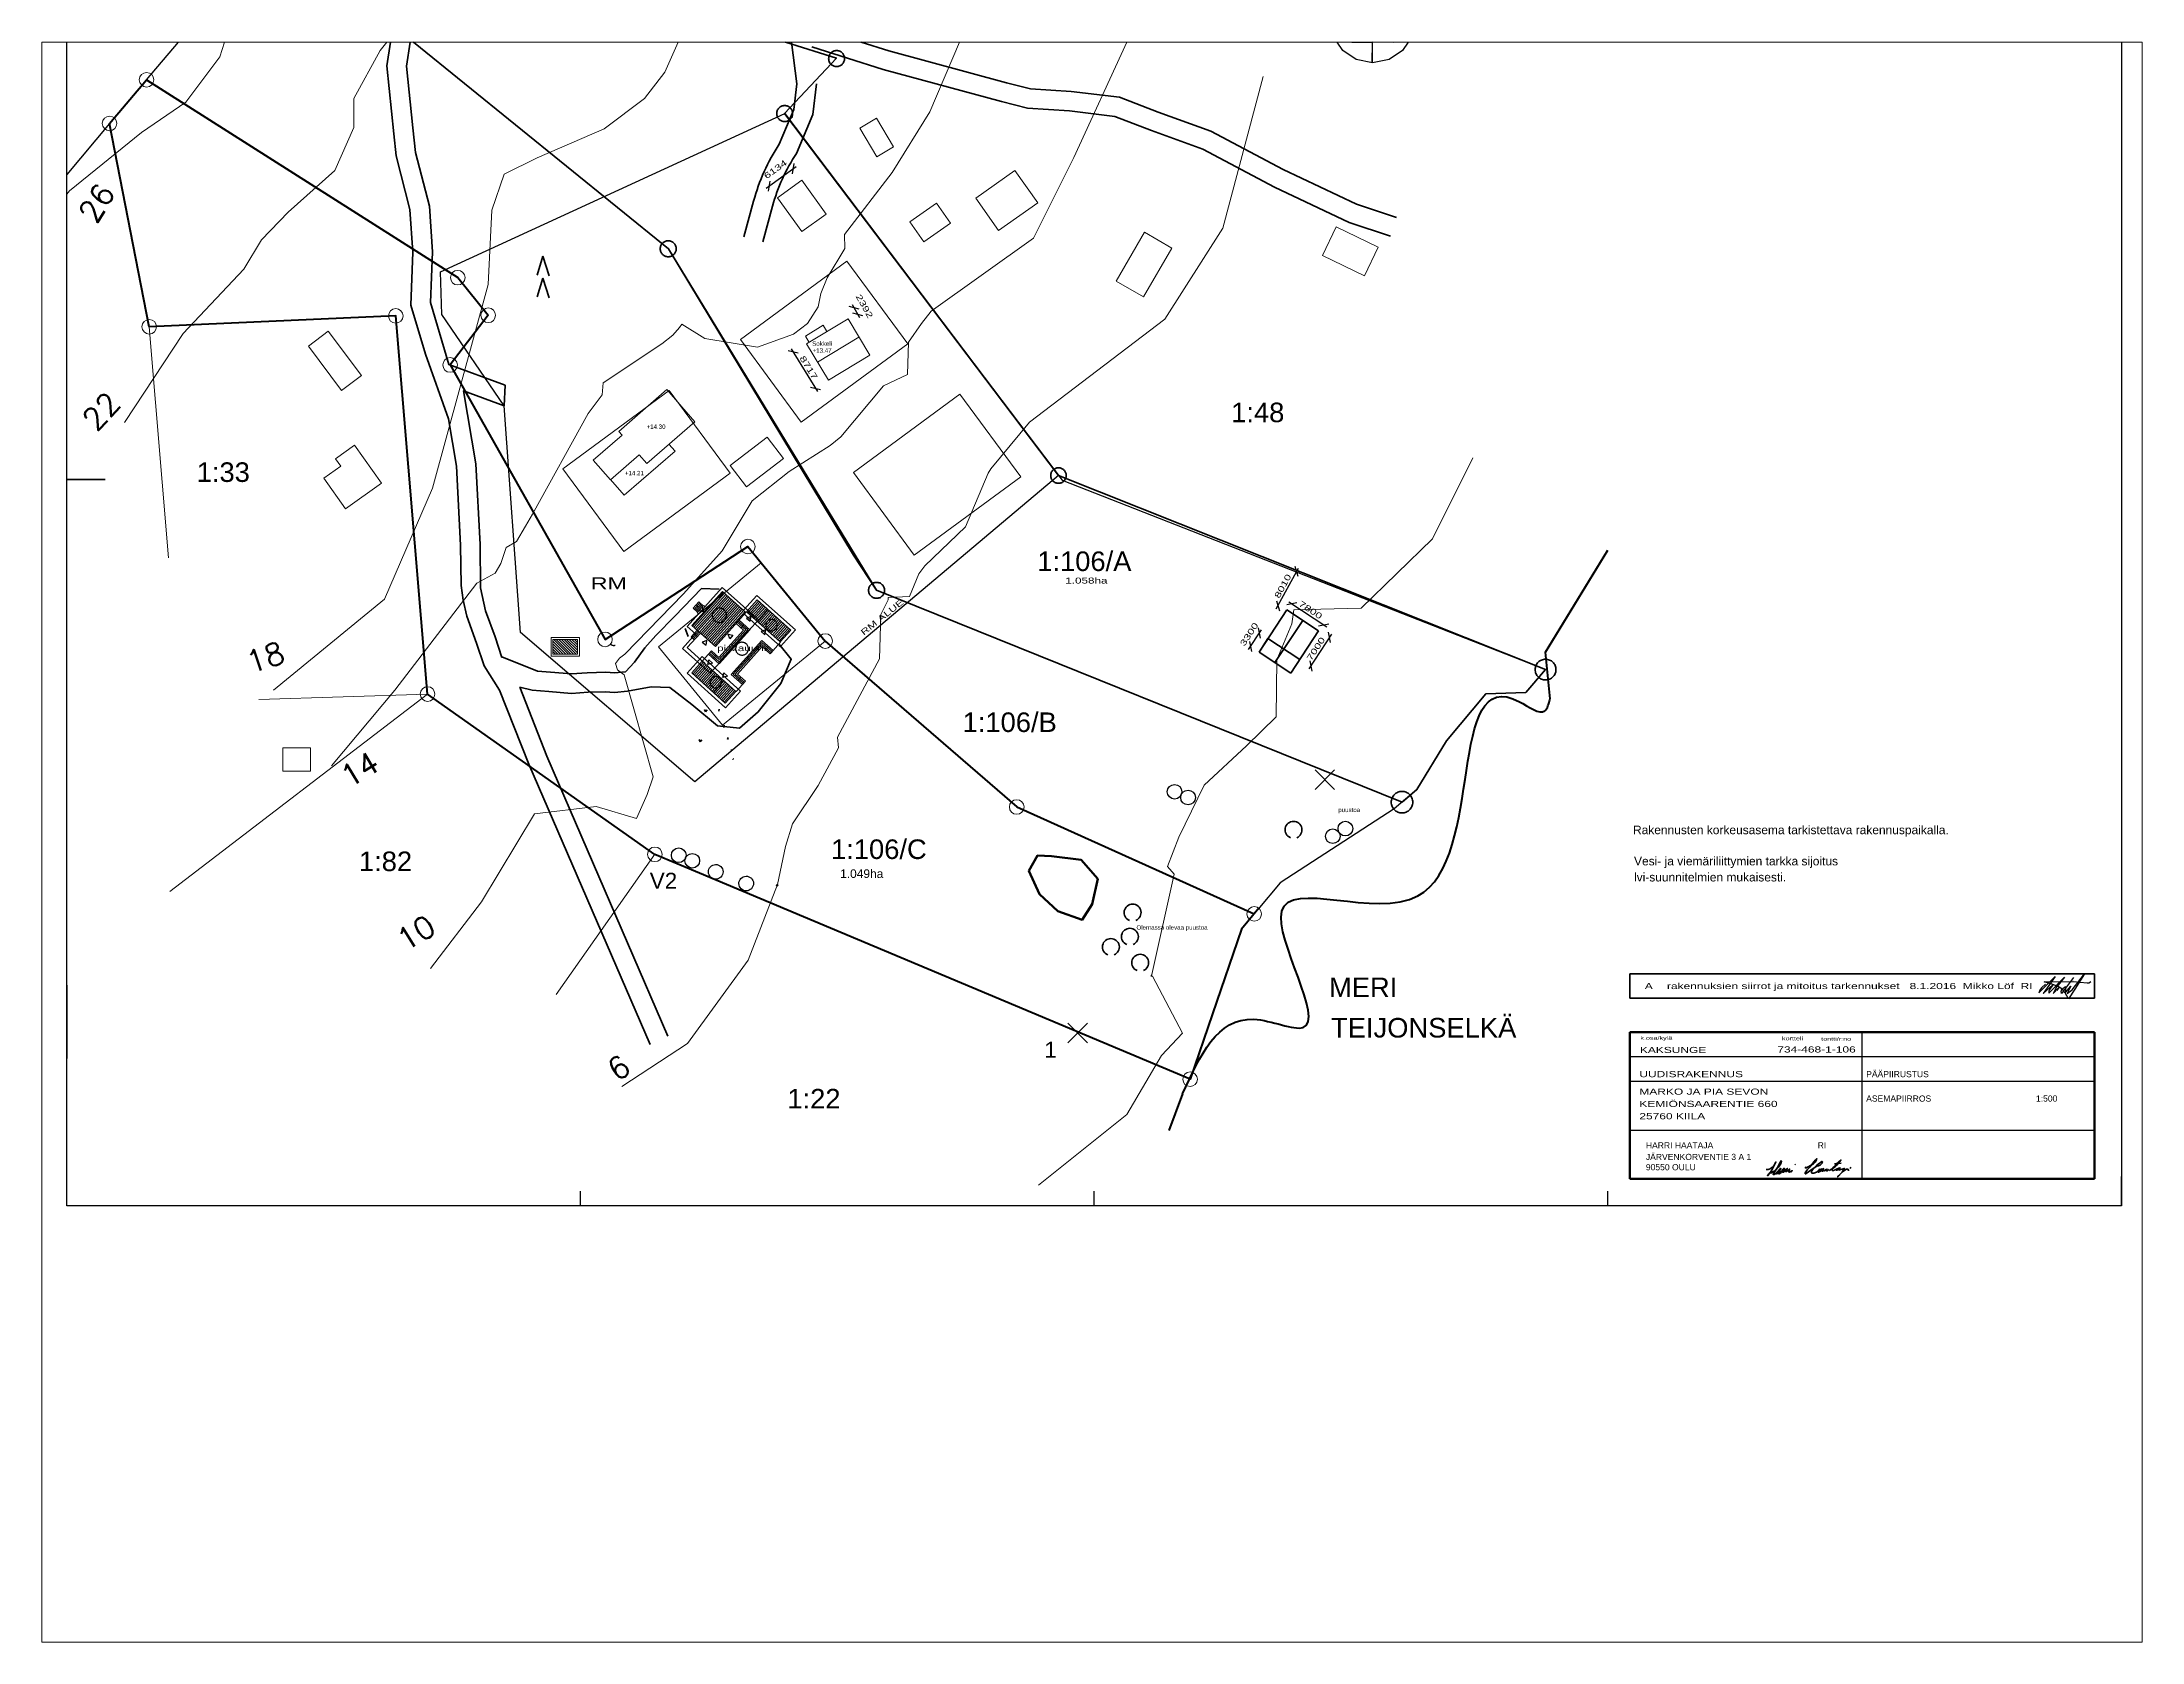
# Paper-space layout 'Sheet 1' of a CAD drawing. Extents: x 1.05 to 9.45, y 0.8 to 7.2.
# The model-space entities are those that its viewports show. They can reach past a viewport. Long polylines and large blocks are cut down to what shows.
import ezdxf
from ezdxf.enums import TextEntityAlignment as Align

# ---------------------------------------------------------------- set-up
doc = ezdxf.new("R2010")
doc.units = 0
doc.header["$MEASUREMENT"] = 0
doc.linetypes.add('DASHDOT', pattern=[1, 0.5, -0.25, 0, -0.25])
doc.linetypes.add('DASHED', pattern=[0.375, 0.25, -0.125])
for name, color, linetype, lineweight in [('0 Väliaikainen taso', 7, 'Continuous', 35), ('1 Piirtäminen_ viivat', 7, 'Continuous', 35), ('102 Asemakuvan ääriviivat', 7, 'Continuous', 35), ('2D1kPaapohja', 7, 'Continuous', 25), ('3 Piirtäminen_ tekstit', 7, 'Continuous', 35), ('38 Kalusteiden lisämerkinnät', 7, 'Continuous', 35), ('CT_karttamerkit', 252, 'Continuous', 35), ('käyräluvut', 252, 'Continuous', 30), ('KÄYRÄT_2m väli', 252, 'Continuous', 50), ('R_REKISTERINUMERO', 7, 'Continuous', 50), ('rakennusseinät', 252, 'Continuous', 40), ('rantaviiva', 252, 'Continuous', 50), ('tielinja', 252, 'Continuous', 40)]:
    doc.layers.add(name, color=color, linetype=linetype, lineweight=lineweight)
for name, color, linetype in [('AK_KORTTELINRAJA', 3, 'Continuous'), ('ALUEPLIN_M', 7, 'Continuous'), ('ALUEPLIN_RM', 7, 'Continuous'), ('NIMIO', 14, 'Continuous'), ('R8TXT-2', 7, 'Continuous'), ('VIEMLAIT', 3, 'Continuous')]:
    doc.layers.add(name, color=color, linetype=linetype)
doc.layers.add('layout-rajaus', color=190, linetype='Continuous', lineweight=35, plot=False)
for name, color, linetype, lineweight, true_color in [('TASO2742131', 7, 'Continuous', 0, 0x303030), ('TASO2742161', 7, 'Continuous', 0, 0x303030), ('TASO7542231', 7, 'Continuous', 0, 0x303030), ('TASO7542261', 7, 'Continuous', 0, 0x303030)]:
    doc.layers.add(name, color=color, linetype=linetype, lineweight=lineweight, true_color=true_color)
doc.styles.add('Arial', font='arial.ttf')
doc.styles.add('ROMANS', font='romans', dxfattribs={"width": 0.9})
doc.styles.get("Standard").update_dxf_attribs({"font": '', "width": 1.4, "height": 1220})
doc.styles.add('style1', font='', dxfattribs={"width": 1.4, "height": 1220})
doc.styles.get('Standard').set_extended_font_data('@Arial Unicode MS')
doc.styles.get('style1').set_extended_font_data('@Arial Unicode MS')
doc.dimstyles.new('PÄÄMITAT_HOUSE_500', dxfattribs={"dimscale": 500, "dimtxt": 1220, "dimasz": 3, "dimexe": 1.5, "dimexo": 0, "dimgap": 0.875, "dimtad": 1, "dimdec": 0, "dimdsep": 46, "dimtxsty": 'Standard', "dimblk1": 'OBLIQUE', "dimblk2": 'OBLIQUE', "dimsah": 1, "dimcen": 1.75, "dimdle": 1.5, "dimse1": 1, "dimse2": 1, "dimazin": 2, "dimtfac": 1, "dimtdec": 0, "dimtmove": 2, "dimatfit": 3, "dimfxl": 10, "dimfxlon": 1, "dimtolj": 1, "dimarcsym": 0})

psp = doc.layouts.new('Sheet 1')

msp = doc.modelspace()

# ---------------------------------------------------------------- texts
at = {"linetype": 'DASHED', "lineweight": 35, "style": 'style1', "width": 1.4}
for s, p in [('1.058ha', (204125, 127077.5)), ('pizzauuni', (132956, 113266))]:
    msp.add_text(s, height=1220, dxfattribs=at).set_placement(p)
at = {"color": 7, "lineweight": 25, "width": 1.4}
for s, height, p in [('A', 1250, (322579, 44183.3)), ('rakennuksien siirrot ja mitoitus tarkennukset   8.1.2016  Mikko Löf  RI', 1250, (327110.5, 44183.3)), ('k.osa/kylä', 750, (321677.7, 33825.3)), ('kortteli', 750, (350625.9, 33721.1)), ('tontti/r:no', 750, (358636.5, 33616.8)), ('KAKSUNGE', 1250, (321573.5, 31118.8)), ('734-468-1-106', 1250, (349659, 31223.1)), ('UUDISRAKENNUS', 1250, (321469.2, 26177.5)), ('MARKO JA PIA SEVON', 1250, (321469.2, 22599.9)), ('KEMIÖNSAARENTIE 660', 1250, (321469.2, 20090.4)), ('25760 KIILA', 1250, (321469.2, 17581))]:
    msp.add_text(s, height=height, rotation=360, dxfattribs=at).set_placement(p)
at = {"color": 7, "linetype": 'DASHED', "lineweight": 35}
for s, p in [('PÄÄPIIRUSTUS', (367831.5, 26177.5)), ('HARRI HAATAJA                                            RI', (322800.7, 11629.6)), ('JÄRVENKORVENTIE 3 A 1', (322800.7, 9258.5)), ('90550 OULU', (322800.7, 7153.9))]:
    msp.add_text(s, height=1250, rotation=360, dxfattribs=at).set_placement(p)
at = {"linetype": 'DASHED', "lineweight": 35}
for s, p in [('ASEMAPIIRROS', (367831.5, 21188.9)), ('1:500', (402542.7, 21188.9))]:
    msp.add_text(s, height=1250, rotation=360, dxfattribs=at).set_placement(p)
at = {"linetype": 'DASHED', "lineweight": 35, "insert": (107126.2, 128348.8), "char_height": 2440, "attachment_point": 1}
msp.add_mtext_dynamic_manual_height_columns('RM', width=11523.285, gutter_width=6100, heights=[0], dxfattribs=at)
at = {"linetype": 'DASHED', "lineweight": 35, "insert": (162169, 117364), "char_height": 1220, "attachment_point": 1, "rotation": 38.627025}
msp.add_mtext_dynamic_manual_height_columns('{\\W1.4;RM ALUE}', width=13811.985, gutter_width=6100, heights=[0], dxfattribs=at)
at = {"layer": '1 Piirtäminen_ viivat', "color": 7, "lineweight": 25, "style": 'Arial'}
for s, height, p in [('Sokkeli', 900, (152391.9, 175407.6, 6869)), ('+13.47', 900, (152483.3, 173990.1, 6869)), ('V2', 3276.8, (119197.9, 63700.2)), ('1', 3276.8, (199828.1, 29160))]:
    msp.add_text(s, height=height, rotation=360, dxfattribs=at).set_placement(p, align=Align.BOTTOM_LEFT)
at = {"layer": '102 Asemakuvan ääriviivat', "color": 7, "lineweight": 25, "style": 'Arial'}
msp.add_text('KEMIÖNSAARENTIE', height=1750, rotation=49.8, dxfattribs=at).set_placement((11686, 238758.8), align=Align.BOTTOM_LEFT)
at = {"layer": '3 Piirtäminen_ tekstit', "color": 7, "lineweight": 15, "style": 'Arial'}
for s, p in [('+14.30', (118538.5, 158422.8, 6869)), ('+14.21', (114115.3, 148935.9, 6869))]:
    msp.add_text(s, height=900, rotation=360, dxfattribs=at).set_placement(p, align=Align.BOTTOM_LEFT)
at = {"layer": '3 Piirtäminen_ tekstit', "color": 42, "lineweight": 18, "true_color": 0xb69100, "style": 'Arial'}
msp.add_text('puustoa', height=900, rotation=360, dxfattribs=at).set_placement((259924, 80088.4), align=Align.BOTTOM_LEFT)
at = {"layer": '3 Piirtäminen_ tekstit', "color": 7, "lineweight": 25, "style": 'Arial'}
for s, p in [('Rakennusten korkeusasema tarkistettava rakennuspaikalla.', (320171.9, 75317.3)), ('1.049ha', (158103.8, 66379.2)), ('Vesi- ja viemäriliittymien tarkka sijoitus', (320380.5, 68944.2)), ('lvi-suunnitelmien mukaisesti.', (320380.5, 65662.9))]:
    msp.add_text(s, height=1750, rotation=360, dxfattribs=at).set_placement(p, align=Align.BOTTOM_LEFT)
at = {"layer": '3 Piirtäminen_ tekstit', "color": 7, "lineweight": 18, "style": 'Arial'}
msp.add_text('Olemassa olevaa puustoa', height=900, rotation=360, dxfattribs=at).set_placement((218677.7, 56070.9), align=Align.BOTTOM_LEFT)
at = {"layer": 'käyräluvut', "color": 7, "lineweight": 9, "ltscale": 1, "style": 'ROMANS'}
for s, rotation, p in [('26', 57.749262, (5982.8, 200414.9)), ('22', 46.77553, (6077.6, 157966.3)), ('18', 18.356664, (37661.6, 108651.1)), ('14', 31.328078, (57776.5, 85157.5)), ('10', 31.328078, (69280.6, 51759)), ('6', 33.419213, (112494.3, 25173.9, -6000))]:
    msp.add_text(s, height=4500, rotation=rotation, dxfattribs=at).set_placement(p)
at = {"layer": 'R_REKISTERINUMERO', "color": 7, "ltscale": 1, "style": 'Arial'}
for s, p in [('1:48', (238031, 160060.1)), ('1:33', (26583.1, 147848.5)), ('1:106/A', (198390, 129635.5)), ('1:106/B', (183135.5, 96734.1)), ('1:106/C', (156241.3, 70775.3)), ('1:82', (59744.9, 68303.5)), ('MERI', (258030, 42539.7)), ('TEIJONSELKÄ', (258442.9, 34282.4)), ('1:22', (147313.5, 19785.8))]:
    msp.add_text(s, height=4000, rotation=360, dxfattribs=at).set_placement(p)

# ---------------------------------------------------------------- blocks, each defined once
blk = doc.blocks.new('MACRO_35_f6655456-8528-41fa-a10d-573e6e1ff8b5')
at = {"layer": '0 Väliaikainen taso', "color": 7, "linetype": 'Continuous', "lineweight": 25, "ltscale": 500}
for centre in [(-1.5, 1.5), (1.5, 1.5)]:
    blk.add_circle(centre, 1.5, dxfattribs=at)
blk = doc.blocks.new('MACRO_31_62b6789c-7a89-44ff-acd9-df4b1acb6e76')
at = {"layer": '0 Väliaikainen taso', "color": 7, "linetype": 'Continuous', "lineweight": 25, "ltscale": 500}
for p, q in [((-0.5, -0.5), (0.5, 0.5)), ((-0.5, 0.5), (0.5, -0.5))]:
    blk.add_line(p, q, dxfattribs=at)
blk = doc.blocks.new('MACRO_34_034736fc-9f8b-43d7-ba98-d9b40a3af779')
at = {"color": 7, "linetype": 'ByBlock'}
blk.add_blockref('MACRO_31_62b6789c-7a89-44ff-acd9-df4b1acb6e76', (0, 0), dxfattribs=at)
blk = doc.blocks.new('Rm alue')
at = {"layer": 'ALUEPLIN_RM', "color": 7, "ltscale": 1}
blk.add_lwpolyline([(18.99, 12.55), (15.65, 58.93), (2.88, 77.61), (2.64, 86.32), (72.99, 118.64), (128.96, 44.67), (54.66, -17.95)], close=True, dxfattribs=at)
blk = doc.blocks.new('R003')
at = {"layer": 'NIMIO', "color": 7}
for p, q in [((336, 39), (416, 143)), ((416, 143), (353, 44)), ((118, 20), (224, 127)), ((127, 41), (118, 20)), ((162, 77), (134, 52)), ((224, 127), (146, 16)), ((146, 16), (209, 72)), ((153, 91), (340, 93)), ((184, 18), (286, 123)), ((184, 32), (184, 18)), ((209, 72), (185, 37)), ((236, 60), (211, 16)), ((211, 16), (248, 54)), ((248, 54), (235, 34)), ((286, 123), (237, 61)), ((265, 16), (263, 30)), ((305, 67), (265, 16)), ((269, 44), (293, 61)), ((291, 21), (326, 63)), ((293, 61), (291, 21)), ((326, 63), (303, 16)), ((303, 16), (336, 39)), ((344, 119), (305, 67)), ((353, 44), (312, -20)), ((342, 93), (434, 84)), ((436, 84), (442, 85)), ((450, 87), (457, 93))]:
    blk.add_line(p, q, dxfattribs=at)
blk.add_lwpolyline([(312, -20), (289, 20, 0.036852), (288, 22), (274, 39, 0.055553), (272, 41), (255, 55, 0.062334), (252, 57), (233, 66, 0.022506), (232, 66), (203, 77), (153, 91)], format="xyb", dxfattribs=at)
for centre, radius, start, end in [((153, 30), 28.2, 130.3584, 157.5162), ((198, 32), 14.1, 155.8931, 180), ((248, 52), 14.1, 141.5567, 149.9763), ((239, 59), 2.82, 141.5567, 149.9763), ((277, 32), 14.1, 125.4599, 189.8679), ((334, 41), 2.82, 307.5552, 320.7869), ((340, 79), 14.1, 84.549, 90.6145), ((341, 90), 2.82, 84.0951, 90.6145), ((435, 98), 14.1, 264.549, 272.5644), ((442, 99), 14.1, 272.5644, 306.8639)]:
    blk.add_arc(centre, radius, start, end, dxfattribs=at)
blk = doc.blocks.new('A$C5837517F')
at = {"layer": 'R8TXT-2', "xscale": 2.5, "yscale": 2.5, "zscale": 2.5}
blk.add_blockref('R003', (-295, 51), dxfattribs=at)
blk = doc.blocks.new('_Oblique')
at = {"color": 0, "linetype": 'ByBlock', "lineweight": -2}
blk.add_line((-0.5, -0.5), (0.5, 0.5), dxfattribs=at)
blk = doc.blocks.new('*D60')
at = {"color": 0, "linetype": 'DASHED', "lineweight": -2, "transparency": 16777216}
blk.add_line((148105, 175023), (153454, 166319), dxfattribs=at)
at = {"layer": 'Defpoints', "color": 0, "linetype": 'DASHED', "lineweight": 35, "transparency": 16777216}
for p in [(151222, 176059, 13644), (155786, 168633, 13644), (153062, 166958)]:
    blk.add_point(p, dxfattribs=at)
at = {"color": 0, "linetype": 'DASHED', "lineweight": -2, "transparency": 16777216, "xscale": 1500, "yscale": 1500, "zscale": 1500}
for p, rotation in [((148497, 174384), 121.574961132741), ((153062, 166958), 301.574961132741)]:
    blk.add_blockref('_Oblique', p, dxfattribs=dict(at, rotation=rotation))
at = {"color": 0, "linetype": 'DASHED', "lineweight": 35, "transparency": 16777216, "insert": (151672, 171220), "char_height": 1220, "attachment_point": 5, "rotation": 301.57496}
blk.add_mtext('\\A1;8717', dxfattribs=at)
blk = doc.blocks.new('*D63')
at = {"color": 0, "linetype": 'DASHED', "lineweight": -2, "transparency": 16777216}
blk.add_line((160574, 184081), (162048, 181476), dxfattribs=at)
at = {"layer": 'Defpoints', "color": 0, "linetype": 'DASHED', "lineweight": 35, "transparency": 16777216}
for p in [(161678, 182129), (154655, 179871, 13177), (155390, 178571, 13181)]:
    blk.add_point(p, dxfattribs=at)
at = {"color": 0, "linetype": 'DASHED', "lineweight": -2, "transparency": 16777216, "xscale": 1500, "yscale": 1500, "zscale": 1500}
for p, rotation in [((160943, 183428), 119.4998429002099), ((161678, 182129), 299.4998429002099)]:
    blk.add_blockref('_Oblique', p, dxfattribs=dict(at, rotation=rotation))
at = {"color": 0, "linetype": 'DASHED', "lineweight": 35, "transparency": 16777216, "insert": (163065, 183771), "char_height": 1220, "attachment_point": 5, "rotation": 299.49984}
blk.add_mtext('\\A1;2392', dxfattribs=at)
blk = doc.blocks.new('*D68')
at = {"color": 0, "linetype": 'DASHED', "lineweight": -2, "transparency": 16777216}
blk.add_line((142961, 207866), (149148, 212337), dxfattribs=at)
at = {"layer": 'Defpoints', "color": 0, "linetype": 'DASHED', "lineweight": 35, "transparency": 16777216}
for p in [(148540, 211898), (150271, 209503, 16433), (145300, 205910, 16433)]:
    blk.add_point(p, dxfattribs=at)
at = {"color": 0, "linetype": 'DASHED', "lineweight": -2, "transparency": 16777216, "xscale": 1500, "yscale": 1500, "zscale": 1500}
for p, rotation in [((148540, 211898), 35.85916970560644), ((143569, 208305), 215.8591697056065)]:
    blk.add_blockref('_Oblique', p, dxfattribs=dict(at, rotation=rotation))
at = {"color": 0, "linetype": 'DASHED', "lineweight": 35, "transparency": 16777216, "insert": (144873, 211736), "char_height": 1220, "attachment_point": 5, "rotation": 35.85917}
blk.add_mtext('\\A1;6134', dxfattribs=at)
blk = doc.blocks.new('*D46')
at = {"color": 0, "linetype": 'DASHED', "lineweight": -2, "transparency": 16777216}
blk.add_line((247237, 121878), (251792, 130226), dxfattribs=at)
at = {"layer": 'Defpoints', "color": 0, "linetype": 'DASHED', "lineweight": 35, "transparency": 16777216}
for p in [(251433, 129568), (254688, 127791), (250851, 120760)]:
    blk.add_point(p, dxfattribs=at)
at = {"color": 0, "linetype": 'DASHED', "lineweight": -2, "transparency": 16777216, "xscale": 1500, "yscale": 1500, "zscale": 1500}
for p, rotation in [((251433, 129568), 61.3807516690658), ((247596, 122537), 241.3807516690658)]:
    blk.add_blockref('_Oblique', p, dxfattribs=dict(at, rotation=rotation))
at = {"color": 0, "linetype": 'DASHED', "lineweight": 35, "transparency": 16777216, "insert": (248595, 126554), "char_height": 1220, "attachment_point": 5, "rotation": 61.38075}
blk.add_mtext('\\A1;8010', dxfattribs=at)
blk = doc.blocks.new('*D47')
at = {"color": 0, "linetype": 'DASHED', "lineweight": -2, "transparency": 16777216}
blk.add_line((249796, 123352), (257564, 118238), dxfattribs=at)
at = {"layer": 'Defpoints', "color": 0, "linetype": 'DASHED', "lineweight": 35, "transparency": 16777216}
for p in [(248687, 120303), (255202, 116014), (256938, 118651)]:
    blk.add_point(p, dxfattribs=at)
at = {"color": 0, "linetype": 'DASHED', "lineweight": -2, "transparency": 16777216, "xscale": 1500, "yscale": 1500, "zscale": 1500}
for p, rotation in [((250423, 122940), 146.6435091340697), ((256938, 118651), 326.6435091340697)]:
    blk.add_blockref('_Oblique', p, dxfattribs=dict(at, rotation=rotation))
at = {"color": 0, "linetype": 'DASHED', "lineweight": 35, "transparency": 16777216, "insert": (254256, 121670), "char_height": 1220, "attachment_point": 5, "rotation": 326.64351}
blk.add_mtext('\\A1;7800', dxfattribs=at)
blk = doc.blocks.new('*D50')
at = {"color": 0, "linetype": 'DASHED', "lineweight": -2, "transparency": 16777216}
blk.add_line((258565, 116715), (253892, 109615), dxfattribs=at)
at = {"layer": 'Defpoints', "color": 0, "linetype": 'DASHED', "lineweight": 35, "transparency": 16777216}
for p in [(254411, 118552), (250562, 112705), (254304, 110241)]:
    blk.add_point(p, dxfattribs=at)
at = {"color": 0, "linetype": 'DASHED', "lineweight": -2, "transparency": 16777216, "xscale": 1500, "yscale": 1500, "zscale": 1500}
for p, rotation in [((258153, 116088), 56.64350913406964), ((254304, 110241), 236.6435091340696)]:
    blk.add_blockref('_Oblique', p, dxfattribs=dict(at, rotation=rotation))
at = {"color": 0, "linetype": 'DASHED', "lineweight": 35, "transparency": 16777216, "insert": (255354, 113741), "char_height": 1220, "attachment_point": 5, "rotation": 56.64351}
blk.add_mtext('\\A1;7000', dxfattribs=at)
blk = doc.blocks.new('*D52')
at = {"color": 0, "linetype": 'DASHED', "lineweight": -2, "transparency": 16777216}
blk.add_line((241597, 113579), (244236, 117589), dxfattribs=at)
at = {"layer": 'Defpoints', "color": 0, "linetype": 'DASHED', "lineweight": 35, "transparency": 16777216}
for p in [(243824, 116962), (243731, 113072), (245545, 115829)]:
    blk.add_point(p, dxfattribs=at)
at = {"color": 0, "linetype": 'DASHED', "lineweight": -2, "transparency": 16777216, "xscale": 1500, "yscale": 1500, "zscale": 1500}
for p, rotation in [((243824, 116962), 56.64350913406975), ((242009, 114206), 236.6435091340697)]:
    blk.add_blockref('_Oblique', p, dxfattribs=dict(at, rotation=rotation))
at = {"color": 0, "linetype": 'DASHED', "lineweight": 35, "transparency": 16777216, "insert": (241714, 116708), "char_height": 1220, "attachment_point": 5, "rotation": 56.64351}
blk.add_mtext('\\A1;3300', dxfattribs=at)

# ---------------------------------------------------------------- dimensions: what is measured, and where the dimension line sits
at = {"linetype": 'DASHED', "lineweight": 35}
for p1, p2, distance, picture, middle in [((145299.8, 205909.9, 16433), (150270.9, 209502.9, 16433), 2955.2, '*D68', (144873.1, 211735.6)), ((151221.8, 176058.9, 13644), (155786, 168632.7, 13644), -3197.9, '*D60', (151671.8, 171219.8)), ((250851.3, 120760.3), (254687.9, 127791.4), 3708.3, '*D46', (248594.8, 126553.9)), ((248686.6, 120302.7), (255201.7, 116013.9), 3157, '*D47', (254256, 121670.2)), ((254410.8, 118551.8), (250561.9, 112704.9), 4480.4, '*D50', (255353.7, 113740.8))]:
    dim = msp.add_aligned_dim(p1=p1, p2=p2, distance=distance, dimstyle='PÄÄMITAT_HOUSE_500', dxfattribs=at)
    dim.commit()
    dim.dimension.update_dxf_attribs({"geometry": picture, "text_midpoint": middle})
dim = msp.add_aligned_dim(p1=(154654.6, 179870.7, 13176.9), p2=(155389.9, 178570.9, 13180.8), distance=7225.1, text='2392', dimstyle='PÄÄMITAT_HOUSE_500', dxfattribs=at)
dim.commit()
dim.dimension.update_dxf_attribs({"geometry": '*D63', "text_midpoint": (163065.5, 183771.4)})
dim = msp.add_linear_dim(base=(243823.6, 116962.3), p1=(243730.9, 113072.4), p2=(245545.4, 115828.8), angle=56.643509, dimstyle='PÄÄMITAT_HOUSE_500', dxfattribs=at)
dim.commit()
dim.dimension.update_dxf_attribs({"geometry": '*D52', "text_midpoint": (241714.5, 116707.5), "dimtype": 161})

# ---------------------------------------------------------------- hatches: boundary and pattern name
at = {"linetype": 'ByBlock'}
h = msp.add_hatch(color=1, dxfattribs=at)
h.set_gradient(color1=(255, 0, 0), one_color=1, name='SPHERICAL')
h.paths.add_polyline_path([(266967.6, 250703.5), (271141.8, 237697.9), (266943.8, 237764.9)])
at = {"lineweight": 9}
h = msp.add_hatch(dxfattribs=at)
h.set_pattern_fill('ANSI31', color=256, scale=3000, angle=90, style=0)
h.set_pattern_definition([(135, (31.5, -122.5), (-265.165, -265.165), [])])
h.paths.add_polyline_path([(99414.6, 112668.3), (99414.6, 115668.3), (104414.6, 115668.3), (104414.6, 112668.3)])

# ---------------------------------------------------------------- linework, layer by layer
at = {"linetype": 'DASHED', "lineweight": 35}
for p, q in [((48835.8, 268497.9), (157380.8, 234492.9)), ((123025.6, 195473.4, 6869), (42383.2, 260879.6, 6869)), ((157380.8, 234492.9), (146767.8, 223136.9)), ((146767.8, 223136.9), (202736.5, 149160.2)), ((165571.9, 125702.4, 6869), (123025.6, 195473.4, 6869)), ((123025.6, 195473.4, 6869), (123025.6, 195473.4, 6869)), ((123025.6, 195473.4, 6869), (123025.6, 195473.4, 6869)), ((123025.6, 195473.4, 6869), (123025.6, 195473.4, 6869)), ((123025.6, 195473.4, 6869), (123025.6, 195473.4, 6869)), ((202736.5, 149160.2), (302291.6, 109488.5)), ((127938.1, 118394.1), (134184.4, 125331.4)), ((128217.2, 118143.7), (134463.5, 125080.9)), ((128496.2, 117893.2), (134742.6, 124830.5)), ((128775.3, 117642.7), (135021.7, 124580)), ((272954.2, 82388.8, 6869), (165571.9, 125702.4, 6869)), ((129054.4, 117392.2), (135300.8, 124329.5)), ((129333.5, 117141.8), (135579.8, 124079)), ((129612.6, 116891.3), (135858.9, 123828.6)), ((129891.7, 116640.8), (136138, 123578.1)), ((130170.8, 116390.3), (136417.1, 123327.6)), ((130449.8, 116139.9), (136696.2, 123077.1)), ((130728.9, 115889.4), (136975.3, 122826.7)), ((131008, 115638.9), (137254.3, 122576.2)), ((131287.1, 115388.5), (137533.4, 122325.7)), ((131566.2, 115138), (137812.5, 122075.2)), ((131845.3, 114887.5), (138091.6, 121824.8)), ((132124.3, 114637), (138370.7, 121574.3)), ((132403.4, 114386.6), (138649.8, 121323.8)), ((139141.8, 121480.4), (140781.1, 120009.2)), ((139230.1, 121091.9), (141394.7, 123496)), ((139509.2, 120841.4), (141673.8, 123245.5)), ((139788.2, 120591), (141952.9, 122995)), ((140067.3, 120340.5), (142232, 122744.5)), ((140346.4, 120090), (142511.1, 122494.1)), ((140625.5, 119839.5), (142790.2, 122243.6)), ((140904.6, 119589.1), (143069.3, 121993.1)), ((148021.7, 117548.4), (141148.8, 123716.7)), ((141183.7, 119338.6), (143348.3, 121742.6)), ((141462.8, 119088.1), (143627.4, 121492.2)), ((141741.8, 118837.6), (143906.5, 121241.7)), ((142020.9, 118587.2), (144185.6, 120991.2)), ((142300, 118336.7), (144464.7, 120740.7)), ((142579.1, 118086.2), (144743.8, 120490.3)), ((142858.2, 117835.7), (145022.8, 120239.8)), ((249394.3, 121675.7), (243730.9, 113072.4)), ((255909.4, 117386.9), (249394.3, 121675.7)), ((126449.1, 117913), (127078, 116260)), ((143137.3, 117585.3), (145301.9, 119989.3)), ((143416.3, 117334.8), (145581, 119738.8)), ((143695.4, 117084.3), (145860.1, 119488.4)), ((143974.5, 116833.8), (146139.2, 119237.9)), ((144253.6, 116583.4), (146418.3, 118987.4)), ((144532.7, 116332.9), (146697.4, 118736.9)), ((144811.8, 116082.4), (146976.4, 118486.5)), ((145090.9, 115832), (147255.5, 118236)), ((145369.9, 115581.5), (147534.6, 117985.5)), ((145649, 115331), (147813.7, 117735.1)), ((246988.4, 110928), (252651.9, 119531.3)), ((255909.4, 117386.9), (250246, 108783.6)), ((243730.9, 113072.4), (245545.4, 115828.8)), ((243730.9, 113072.4), (250246, 108783.6)), ((245545.4, 115828.8), (252060.5, 111540)), ((128012.8, 108585.4), (130177.4, 110989.5)), ((128291.8, 108335), (130456.5, 110739)), ((128570.9, 108084.5), (130735.6, 110488.5)), ((128850, 107834), (131014.7, 110238.1)), ((129129.1, 107583.5), (131293.8, 109987.6)), ((129408.2, 107333.1), (131572.9, 109737.1)), ((129687.3, 107082.6), (131851.9, 109486.6)), ((129966.4, 106832.1), (132131, 109236.2)), ((130245.4, 106581.6), (132410.1, 108985.7)), ((130524.5, 106331.2), (132689.2, 108735.2)), ((130803.6, 106080.7), (132968.3, 108484.7)), ((131082.7, 105830.2), (133247.4, 108234.3)), ((131361.8, 105579.7), (133526.4, 107983.8)), ((131640.9, 105329.3), (133805.5, 107733.3)), ((131919.9, 105078.8), (134084.6, 107482.8)), ((302291.6, 109488.5), (298272.4, 104781.2)), ((132199, 104828.3), (134363.7, 107232.4)), ((132478.1, 104577.8), (134642.8, 106981.9)), ((132757.2, 104327.4), (134921.9, 106731.4)), ((133036.3, 104076.9), (135201, 106480.9)), ((133315.4, 103826.4), (135480, 106230.5)), ((133594.5, 103576), (135759.1, 105980)), ((133873.5, 103325.5), (136038.2, 105729.5)), ((134152.6, 103075), (136317.3, 105479.1)), ((134431.7, 102824.5), (136596.4, 105228.6)), ((290112.3, 104534), (282075.8, 94895.5)), ((298272.4, 104781.2), (290112.3, 104534)), ((282075.8, 94895.5), (276017.5, 85009.8)), ((276017.5, 85009.8), (272954.2, 82388.8, 6869)), ((31.5, 29977.5), (31.5, 44977.5))]:
    msp.add_line(p, q, dxfattribs=at)
at = {"lineweight": 35, "ltscale": 0.5}
msp.add_line((89614, 167641.4), (89434.1, 163423.7), dxfattribs=at)
at = {"lineweight": 35}
msp.add_line((31.5, 148377.5), (7913.6, 148377.5), dxfattribs=at)
at = {"color": 3, "linetype": 'DASHED', "lineweight": 9}
for q in [(129532.2, 116963.4), (129927.6, 111213.7)]:
    msp.add_line((126850.5, 113975.3), q, dxfattribs=at)
at = {"color": 3, "linetype": 'DASHED', "lineweight": 35}
for p, q in [((128862.4, 117564.5), (127626.8, 116187.7)), ((127626.8, 116187.7), (127850, 115987.3)), ((129085.7, 117364.2), (127850, 115987.3)), ((127850, 115987.3), (128073.3, 115787)), ((129309, 117163.8), (128073.3, 115787)), ((128073.3, 115787), (128296.6, 115586.6)), ((131814, 113315.6), (129927.6, 111213.7))]:
    msp.add_line(p, q, dxfattribs=at)
at = {"color": 5, "linetype": 'DASHED', "lineweight": 35}
for p, q in [((130574.3, 100872.5), (130377.9, 101330.4)), ((130582.5, 100872.5), (130909.8, 101256.8)), ((133322.1, 100990.7), (133407.2, 101407.3)), ((129515.8, 94714.6), (129319.5, 95172.5)), ((129524, 94714.6), (129851.3, 95098.9)), ((134317.8, 97683.5), (134402.9, 98100.1)), ((135105.4, 95218.1), (135190.4, 95634.7)), ((135815.9, 92743.1), (135901, 93159.7))]:
    msp.add_line(p, q, dxfattribs=at)
at = {"lineweight": 15, "ltscale": 0.1}
for p, q in [((44170.5, 93510.5, 0), (49844.2, 93510.5, 0)), ((44170.5, 93510.5, 0), (44170.5, 88751.7, 0)), ((49844.2, 93510.5, 0), (49844.2, 88698.2, 0)), ((49844.2, 88698.2, 0), (44170.5, 88698.2, 0))]:
    msp.add_line(p, q, dxfattribs=at)
at = {"color": 7, "linetype": 'DASHED', "lineweight": 30}
msp.add_line((367031.5, 5377.5), (367031.5, 35377.5), dxfattribs=at)
msp.add_line((367031.5, 5377.5), (367031.5, 35377.5), dxfattribs=at)
at = {"color": 7, "linetype": 'ByBlock'}
for p, q in [((319531.5, 30377.5), (414531.5, 30377.5)), ((319531.5, 25377.5), (414531.5, 25377.5)), ((319531.5, 15377.5), (414531.5, 15377.5))]:
    msp.add_line(p, q, dxfattribs=at)
at = {"lineweight": 40}
msp.add_line((228112.8, 22757, 33), (225282.7, 15258.8), dxfattribs=at)
at = {"color": 7, "lineweight": 35}
for p, q in [((361351.5, 8487.5), (362711.5, 8597.5)), ((353221.5, 8367.5), (353351.5, 8247.5)), ((364621.5, 7637.5), (364591.5, 7517.5)), ((364591.5, 7517.5), (364591.5, 7517.5)), ((364721.5, 7817.5), (364621.5, 7637.5))]:
    msp.add_line(p, q, dxfattribs=at)
at = {"color": 7, "linetype": 'Continuous', "lineweight": 25}
for p, q in [((420031.5, -122.5), (420031.5, 5877.5)), ((420031.5, -122.5), (420031.5, 5877.5)), ((420031.5, -122.5), (420031.5, 5877.5)), ((105031.5, -122.5), (105031.5, 2877.5)), ((210031.5, -122.5), (210031.5, 2877.5)), ((315031.5, -122.5), (315031.5, 2877.5))]:
    msp.add_line(p, q, dxfattribs=at)
at = {"linetype": 'ByBlock'}
msp.add_lwpolyline([(31.5, -122.5), (31.5, 296877.5), (420031.5, 296877.5), (420031.5, -122.5)], close=True, dxfattribs=at)
at = {"lineweight": 9}
for points in [[(98546.9, 280236.4), (88225.3, 270430.8), (79356.8, 257186), (73934.6, 248926.8), (64123, 236021.9), (58700.9, 226214.2), (58700.9, 220278), (54827.9, 211502.7), (45274.5, 202985.4), (39852.3, 197307.3), (36237.5, 191371), (23844, 178208), (11845.2, 159989.3)], [(139043.9, 122374.5), (138351.9, 121603.4)], [(138547, 120804.7), (139047.1, 120355.9)]]:
    msp.add_lwpolyline(points, dxfattribs=at)
for points, elevation in [([(42294, 105284.7), (65001.6, 123863.6), (74807.2, 146571.2), (86190.4, 188233.1), (86907.1, 203389.2), (89457.8, 210725.5), (96171, 214080.8), (109855.5, 220017.1), (118117.9, 226211.4), (122249.1, 231631.5), (127154.9, 242471.6), (134672.6, 253916.2), (138801.3, 265270)], 18000), ([(188861.2, 252884.1), (176475.3, 223467.4), (168734, 211081.4), (158985.7, 198403.9), (159049.4, 195560.9), (155457.2, 189594.6), (154193, 186370.9), (153649.7, 183636.7), (151404.5, 180234.9), (148607, 178051), (141194.3, 175425.5), (130455, 177145.9), (125771.6, 180101.3), (125269.1, 179398.7), (123902.9, 177872.8), (121655.5, 176061.2), (109654.2, 168076.2), (109467.2, 165633.9), (106572.3, 161832.1), (95233.9, 141231.1), (93776.6, 138830.2), (91977.3, 135649.7), (89853.9, 134433.1), (88762.3, 131163.1), (87587, 129169.8), (83815.1, 127168.8), (67065.9, 105284.7), (54163.9, 89802.2)], 14000), ([(220342.2, 245658.9), (205891.9, 214177.9), (197634.6, 197663.3), (176687.5, 182737.6), (174738.3, 180258.5), (172054.9, 176442.5), (171871.8, 169797.1), (166988, 167474), (158268.8, 157051.7), (156066.6, 155319.4), (147710, 149946.7), (140100.5, 143956.7), (134023.9, 133793.1), (126114.2, 124986.7), (114128, 112650.8), (113005.5, 111803.1), (112174.4, 110748.8), (112600.3, 109418.4), (113981.5, 108407.6), (119860.8, 87548.6), (118682.1, 83934.1), (116454.7, 79037.1), (108271.1, 81510.4), (95649.1, 80038), (84778.9, 62003.3), (74402.7, 48415.5)], 10000)]:
    msp.add_lwpolyline(points, dxfattribs=dict(at, elevation=elevation))
at = {"color": 7, "linetype": 'ByBlock'}
for points in [[(266877.9, 233515.8), (266967.6, 250703.5), (262701.7, 237727.7), (266921.9, 237765.3)], [(266935.9, 233515.6), (266967.6, 250703.5), (271141.8, 237697.9), (266921.9, 237765.3)]]:
    msp.add_lwpolyline(points, dxfattribs=at)
at = {"lineweight": 40, "elevation": -90}
msp.add_lwpolyline([(303233.8, 103542.9), (302291.6, 113025.9), (315031.5, 133928.1)], dxfattribs=at)
at = {"lineweight": 35, "elevation": 0}
for points in [[(114257.1, 109033.8), (116077.6, 110977.4), (118194.3, 113922.4), (120430.2, 116461.2), (124336.2, 120412.6), (129737.2, 126050.6), (133354, 125954.2)], [(114664.9, 105054.7), (119511.5, 105933.4), (123269.9, 105819.6), (127768.6, 102348.5), (133007.5, 98023.9), (137506.2, 97511.7), (141386.3, 100854), (145987.8, 106652), (148104.5, 111621.6), (145609.1, 114771.8)]]:
    msp.add_lwpolyline(points, dxfattribs=at)
at = {"color": 1, "linetype": 'DASHED', "lineweight": 35}
msp.add_lwpolyline([(134055.4, 125447.2), (138844.4, 121149.1), (132609.3, 114201.8), (127820.2, 118499.9)], close=True, dxfattribs=at)
at = {"color": 1, "lineweight": 20}
msp.add_lwpolyline([(138988, 121309.1), (141148.8, 123716.7), (148021.7, 117548.4), (145861, 115140.8), (138988, 121309.1)], dxfattribs=at)
at = {"lineweight": 15}
msp.add_lwpolyline([(99014.6, 112268.3), (99014.6, 116068.3), (104814.6, 116068.3), (104814.6, 112268.3)], close=True, dxfattribs=at)
at = {"lineweight": 20}
msp.add_lwpolyline([(99414.6, 112668.3), (99414.6, 115668.3), (104414.6, 115668.3), (104414.6, 112668.3)], close=True, dxfattribs=at)
at = {"color": 1, "linetype": 'DASHED', "lineweight": 35}
msp.add_lwpolyline([(130434.1, 110759.1), (136800.5, 105045.4), (134639.8, 102637.8), (127766.8, 108806.1), (129927.6, 111213.7), (130434.1, 110759.1), (130434.1, 110759.1)], dxfattribs=at)
at = {"linetype": 'DASHED', "lineweight": 35}
msp.add_lwpolyline([(319531.5, 47324.5), (414531.5, 47324.5), (414531.5, 42324.5), (319531.5, 42324.5)], close=True, dxfattribs=at)
at = {"color": 7, "linetype": 'DASHED', "lineweight": 50}
msp.add_lwpolyline([(319531.5, 5377.5), (319531.5, 35377.5), (414531.5, 35377.5), (414531.5, 5377.5)], close=True, dxfattribs=at)
at = {"color": 7, "lineweight": 35}
for points in [[(347381.5, 7307.5), (347529.7, 7279.7, 0.09943612), (347553.3, 7280), (347821.5, 7337.5), (348181.5, 7467.5), (348431.5, 7657.5), (348791.5, 7877.5), (349071.5, 8277.5), (349381.5, 8847.5), (349381.5, 8847.5), (348931.5, 8077.5), (348751.5, 7607.5), (348381.5, 6937.5), (348101.5, 6507.5), (347651.5, 6017.5), (347899.7, 6447.1, -0.18960218), (347934.1, 6474.4), (348523.7, 6655.1, 0.06764602), (348538.4, 6661.9), (349331.5, 7167.5), (349926.8, 7752.9, 0.05508929), (349935.1, 7763.1), (350347, 8400.6, 0.06857986), (350353.9, 8415.4), (350521.5, 8957.5), (350441.5, 9097.5), (350291.5, 8847.5), (349981.5, 8247.5), (349681.5, 7687.5), (349171.5, 6867.5), (348961.5, 6557.5), (348820.8, 6337.7, 0.27579259), (348818.9, 6276.2), (348826.6, 6262.4, 0.36932453), (348899.7, 6235.2), (349151.5, 6327.5), (349811.5, 6807.5), (350221.5, 7207.5), (350367.2, 7474.5, 0.46724032), (350333.5, 7560.2), (350319.3, 7564.9, 0.30188688), (350255.2, 7547.5), (349641.5, 6847.5), (349481.5, 6567.5), (349503.6, 6473.7, 0.49347221), (349590.4, 6434.6), (349781.5, 6537.5), (350091.5, 6737.5), (350191.5, 6987.5), (350221.5, 7207.5)], [(355551.5, 7797.5), (355439.2, 7752.6, 0.30667844), (355401.5, 7696.9), (355401.5, 7647.5), (355641.5, 7657.5), (355991.5, 7877.5), (357033.6, 8433.3, 0.07399481), (357047.8, 8443.8), (357405.2, 8801.2, 0.07427257), (357415.7, 8815.4), (357661.5, 9277.5), (357721.5, 9537.5), (357421.5, 9187.5), (357191.5, 8917.5), (356931.5, 8617.5), (356331.5, 7807.5), (355801.5, 7217.5), (355371.5, 6637.5), (355341.5, 6497.5), (355363.7, 6448.7, 0.44794909), (355449.2, 6422.1), (355741.5, 6597.5), (356811.5, 7407.5), (357711.5, 7987.5), (357872.4, 8068, -0.17225309), (357912.3, 8072.9), (358049.5, 8042.4, 0.18145707), (358091.3, 8048.3), (358401.5, 8217.5), (358831.5, 8627.5), (358901.5, 8887.5), (358848.4, 8934.7, 0.35872879), (358772.2, 8937.6), (357761.5, 8167.5), (356931.5, 7307.5), (356681.5, 6997.5), (356641.5, 6777.5), (356725.8, 6583.6, 0.29859494), (356780.8, 6547.5), (357161.5, 6547.5), (357691.5, 6757.5), (358281.5, 7177.5), (358651.5, 7377.5), (358851.5, 7437.5), (358891.5, 7347.5), (358649, 7056.5, -0.09723575), (358631.1, 7042), (358106.3, 6763.2, -0.26601858), (358046.7, 6765.1), (357995.9, 6796.3, -0.30503814), (357968.1, 6857.3), (357986.5, 6967.5), (358331.5, 7447.5)], [(360251.5, 7097.5), (360911.5, 7467.5), (361501.5, 7887.5), (361851.5, 8217.5), (362651.5, 9227.5), (361751.5, 8437.5), (361211.5, 7867.5), (360911.5, 7467.5), (360848.9, 7324.5, 0.15129682), (360845, 7289.2), (360872.2, 7146.3, 0.36009955), (360931.2, 7097.5), (361147.7, 7097.5, 0.11334495), (361173.9, 7103.5), (361491.5, 7257.5), (361741.5, 7357.5), (362207.2, 7590.3, -0.29253821), (362271.5, 7583.5), (362341.5, 7527.5), (362181.8, 7330.2, -0.13366369), (362156.2, 7311.8), (361861.7, 7201.3, -0.08993396), (361840.6, 7197.5), (361747.2, 7197.5, -0.20496233), (361703.8, 7216.1), (361616.5, 7307.5)], [(349936.5, 6637.5), (349949.3, 6449.6, 0.25097217), (349979.4, 6401.6), (349991.2, 6394.8, 0.27002951), (350051.6, 6395.3), (350330.9, 6561.2, 0.10149226), (350348.8, 6577.4), (350611.5, 6937.5), (350881.5, 7367.5), (350977.4, 7515.7, -0.20704413), (351017, 7542.1), (351059.7, 7549.9, -0.31798707), (351122.6, 7520.6), (351141.5, 7487.5), (351111.5, 7367.5), (350991.5, 7167.5), (350811.5, 6927.5), (350773.2, 6850.9, 0.2085516), (350770.7, 6803), (350791.5, 6747.5), (350895.6, 6764.9, 0.1316975), (350923.9, 6777.7), (351251.5, 7047.5), (351681.5, 7537.5), (351539.6, 7292.5), (351361.5, 7007.5), (351361.5, 6927.5, 0.41421356), (351421.5, 6867.5), (351511.5, 6867.5), (351831.5, 7097.5), (352171.5, 7387.5), (352141.5, 7187.5), (352061.5, 6997.5), (352002.3, 6913, 0.15387908), (351991.5, 6878.6), (351991.5, 6827.5), (352033.6, 6785.4, 0.29892703), (352098.1, 6772), (352491.5, 6927.5), (352721.5, 7077.5), (352451.5, 6747.5)], [(358891.5, 7347.5), (359111.5, 7487.5), (359111.5, 7487.5), (358801.5, 7047.5), (358799.9, 7037.7, 0.59806077), (358883.5, 6973.1), (359811.5, 7387.5), (359352.5, 7113.7, 0.43901323), (359334.5, 7027.3), (359341.5, 7017.5), (359891.5, 7297.5), (359831.5, 7167.5), (359741.5, 7027.5), (359800.1, 7027.5, 0.15310426), (359834.4, 7038.2), (360221.5, 7307.5)], [(362341.5, 7527.5), (362541.5, 7647.5), (362196.7, 7287.3, 0.68045734), (362243.3, 7185.9), (362271.5, 7187.5), (363311.5, 7547.5), (363431.5, 7557.5), (362921.5, 6777.5), (362031.5, 5807.5), (361981.5, 5847.5), (363181.5, 6987.5), (363821.5, 7387.5), (364111.5, 7347.5), (364221.5, 7177.5), (364191.5, 7027.5)]]:
    msp.add_lwpolyline(points, format="xyb", dxfattribs=at)
at = {"color": 7, "linetype": 'ByBlock'}
msp.add_circle((266951.8, 242109.6), 8594, dxfattribs=at)
at = {"linetype": 'DASHED', "lineweight": 35}
for centre, radius in [((157387.6, 234386), 1631), ((146767.8, 223136.9), 1631), ((122972, 195511.5), 1631), ((202736.5, 149160.2), 1587.9), ((165558, 125689), 1631), ((302291.6, 109488.5), 2123.1), ((272954.2, 82388.8), 2202.2)]:
    msp.add_circle(centre, radius, dxfattribs=at)
at = {"lineweight": 15}
for centre in [(16331.7, 230044.8), (8772.8, 221124.9), (79955.6, 189602.2), (16886.8, 179554.9), (67280.8, 181792.9), (86171.6, 181914.4, 18217.6), (78380.1, 171761.6), (139244.5, 134641.9), (110050.5, 115668.4), (155052.6, 115323.7), (73780.8, 104492.9), (194201.7, 81408.3), (120232.8, 71724.9), (120232.8, 71724.9), (242744.1, 59555.4), (229647.5, 25764.8)]:
    msp.add_circle(centre, 1493.9, dxfattribs=at)
at = {"color": 4, "linetype": 'DASHED', "lineweight": -3, "ltscale": 3000}
msp.add_arc((111838.6, 115438.3), 1000, 228.947383, 287.956953, dxfattribs=at)
at = {"layer": '0 Väliaikainen taso', "color": 7, "linetype": 'Continuous', "lineweight": 25, "ltscale": 500}
for centre in [(132686.3, 68149.9), (138902.6, 65762.1)]:
    msp.add_ellipse(centre, major_axis=(1060.7, 1060.7), ratio=1, start_param=5.11622808, end_param=11.39941339, dxfattribs=at)
at = {"layer": '1 Piirtäminen_ viivat', "color": 7, "linetype": 'Continuous', "lineweight": 20, "ltscale": 500}
for p, q in [((16876.8, 179561.2), (20842.8, 132345.2)), ((73770.8, 104499.2), (21085.8, 64102.2)), ((73770.8, 104499.2), (39298.8, 103390.2)), ((120222.8, 71731.2), (100039.8, 43053.2))]:
    msp.add_line(p, q, dxfattribs=at)
at = {"layer": '1 Piirtäminen_ viivat', "linetype": 'DASHDOT', "lineweight": 15, "ltscale": 2400}
for p, q in [((141977.3, 131302.2, 6869), (120992.7, 114130.5, 6869)), ((134068, 98151.9), (120992.7, 114130.5)), ((155052.6, 115323.7), (134068, 98151.9))]:
    msp.add_line(p, q, dxfattribs=at)
at = {"layer": '1 Piirtäminen_ viivat', "color": 7, "linetype": 'DASHDOT', "lineweight": 15, "ltscale": 2400}
for points in [[(137723, 176980.8), (159469.3, 192983.9), (171916.1, 176070.1), (150169.9, 160067)], [(101422.2, 150523.2), (123168.5, 166526.3), (135615.3, 149612.6), (113869.1, 133609.4)]]:
    msp.add_lwpolyline(points, close=True, dxfattribs=at)
at = {"layer": '1 Piirtäminen_ viivat', "color": 7, "linetype": 'DASHDOT', "lineweight": 15, "ltscale": 2400, "elevation": 6869}
msp.add_lwpolyline([(160825, 149797.6), (182571.3, 165800.7), (195018.2, 148886.9), (173271.9, 132883.8)], close=True, dxfattribs=at)
at = {"layer": '1 Piirtäminen_ viivat', "color": 7, "linetype": 'DASHED', "lineweight": 9, "ltscale": 4000, "elevation": 10000}
msp.add_lwpolyline([(146518.5, 152621.4), (138967.4, 146856.8), (135630, 151228.4), (143181.1, 156993.1)], close=True, dxfattribs=at)
at = {"layer": '1 Piirtäminen_ viivat', "color": 3, "linetype": 'DASHDOT', "lineweight": 15, "ltscale": 2000}
for points in [[(134009.6, 126294.5), (141391, 119669.8), (131571.6, 108728.8), (125902.2, 113817), (128574.5, 116794.6), (126862.5, 118331.1), (134009.6, 126294.5)], [(139043.9, 122374.5), (141097.7, 124662.8)], [(141097.7, 124662.8), (148967.9, 117599.5), (145912.1, 114194.6), (139047.1, 120355.9)]]:
    msp.add_lwpolyline(points, dxfattribs=at)
msp.add_lwpolyline([(129876.5, 112159.9), (137746.6, 105096.5), (134690.9, 101691.7), (126820.7, 108755), (129876.5, 112159.9)], close=True, dxfattribs=at)
at = {"layer": '1 Piirtäminen_ viivat', "color": 7, "linetype": 'Continuous', "lineweight": 50, "ltscale": 500}
msp.add_lwpolyline([(196705, 68378.7), (198846, 63588.7), (202581.3, 60085.3), (207585.6, 58364.3), (209626.1, 61527.4), (210769.4, 66724.9), (207373.5, 70609.8), (201290.1, 71379), (198431, 71471.2)], close=True, dxfattribs=at)
at = {"layer": '1 Piirtäminen_ viivat', "color": 7, "linetype": 'Continuous', "lineweight": 35, "ltscale": 500}
for centre in [(250780.1, 76735.5), (217890.4, 59831.8), (217333.2, 54893.7), (213449.3, 52786.8), (219441.5, 49571.2)]:
    msp.add_arc(centre, 1728.4, 291.838013, 247.929731, dxfattribs=at)
at = {"layer": '102 Asemakuvan ääriviivat', "color": 7, "linetype": 'Continuous', "lineweight": 25, "ltscale": 500}
msp.add_line((8772.8, 221124.9), (31.5, 210675.6), dxfattribs=at)
msp.add_lwpolyline([(31.5, 239215.5), (1747.6, 241246), (10997.8, 252809.2), (17164.2, 261769.9), (23042.2, 270442.3), (26222.4, 276030.9), (30729, 286192.6)], dxfattribs=at)
at = {"layer": '102 Asemakuvan ääriviivat', "color": 7, "linetype": 'DASHDOT', "lineweight": 15, "ltscale": 800}
for points in [[(107638.3, 152299.7), (113543.1, 157432.7), (112887.1, 158187.4), (122693.7, 166712.2), (128384.4, 160165.9), (118577.7, 151641.1), (117042.5, 153407.1), (111137.7, 148274.1), (107638.3, 152299.7)], [(111198.1, 148326.6), (111198.1, 148326.6), (113992.9, 145111.5), (124380.7, 154141.5), (123121.1, 155590.5)]]:
    msp.add_lwpolyline(points, dxfattribs=at)
at = {"layer": '102 Asemakuvan ääriviivat', "color": 4, "linetype": 'Continuous', "lineweight": 25, "ltscale": 100}
msp.add_lwpolyline([(129922.2, 122230.6), (130226.9, 121278.2), (129249.7, 121490.5), (129922.2, 122230.6)], dxfattribs=at)
at = {"layer": '102 Asemakuvan ääriviivat', "color": 7, "linetype": 'Continuous', "lineweight": 25, "ltscale": 100}
for points in [[(139706.8, 119367.7), (139908, 120347.2), (138959.1, 120031.7), (139706.8, 119367.7)], [(135546, 115796), (135226.5, 116743.6), (136206.9, 116546.5), (135546, 115796)], [(142690.6, 116611.4), (142891.8, 117590.9), (141942.9, 117275.4), (142690.6, 116611.4)], [(130693.9, 114465.2), (130877.9, 115448.1), (129934.6, 115116), (130693.9, 114465.2)], [(132038.3, 110823.2), (131086.1, 110517.6), (131297.6, 111495), (132038.3, 110823.2)], [(135100.1, 108153.8), (134147.9, 107848.2), (134359.4, 108825.6), (135100.1, 108153.8)]]:
    msp.add_lwpolyline(points, dxfattribs=at)
at = {"layer": '102 Asemakuvan ääriviivat', "lineweight": 20}
msp.add_lwpolyline([(130434.1, 110759.1), (136800.5, 105045.4), (134639.8, 102637.8), (127766.8, 108806.1), (129373.1, 110595.9)], dxfattribs=at)
at = {"layer": '2D1kPaapohja'}
for p, q in [((133766.4, 126023.5), (133554.3, 125787.2)), ((131977.1, 120737.8), (131971.4, 120596.9)), ((131971.4, 120596.9), (131977.1, 120456.1)), ((131999.6, 120884.2), (131977.1, 120737.8)), ((131977.1, 120456.1), (131999.6, 120309.6)), ((132033.4, 121019.5), (131999.6, 120884.2)), ((131999.6, 120309.6), (132033.4, 120174.4)), ((132084.1, 121154.7), (132033.4, 121019.5)), ((132146.1, 121289.9), (132084.1, 121154.7)), ((132219.3, 121408.2), (132146.1, 121289.9)), ((132303.8, 121526.5), (132219.3, 121408.2)), ((132399.6, 121633.5), (132303.8, 121526.5)), ((132506.6, 121729.3), (132399.6, 121633.5)), ((132625, 121813.8), (132506.6, 121729.3)), ((132743.3, 121887.1), (132625, 121813.8)), ((132878.5, 121949), (132743.3, 121887.1)), ((133013.7, 121999.7), (132878.5, 121949)), ((133148.9, 122033.5), (133013.7, 121999.7)), ((133295.4, 122056.1), (133148.9, 122033.5)), ((133436.2, 122061.7), (133295.4, 122056.1)), ((133577.1, 122056.1), (133436.2, 122061.7)), ((133723.5, 122033.5), (133577.1, 122056.1)), ((133858.8, 121999.7), (133723.5, 122033.5)), ((133994, 121949), (133858.8, 121999.7)), ((134129.2, 121887.1), (133994, 121949)), ((134247.5, 121813.8), (134129.2, 121887.1)), ((134365.8, 121729.3), (134247.5, 121813.8)), ((134472.8, 121633.5), (134365.8, 121729.3)), ((134568.6, 121526.5), (134472.8, 121633.5)), ((134653.1, 121408.2), (134568.6, 121526.5)), ((134726.4, 121289.9), (134653.1, 121408.2)), ((134788.3, 121154.7), (134726.4, 121289.9)), ((134839, 121019.5), (134788.3, 121154.7)), ((134872.8, 120884.2), (134839, 121019.5)), ((134839, 120174.4), (134872.8, 120309.6)), ((134895.4, 120737.8), (134872.8, 120884.2)), ((134872.8, 120309.6), (134895.4, 120456.1)), ((134901, 120596.9), (134895.4, 120737.8)), ((134895.4, 120456.1), (134901, 120596.9)), ((132033.4, 120174.4), (132084.1, 120039.2)), ((132084.1, 120039.2), (132146.1, 119904)), ((132146.1, 119904), (132219.3, 119785.7)), ((132219.3, 119785.7), (132303.8, 119667.3)), ((132303.8, 119667.3), (132399.6, 119560.3)), ((132399.6, 119560.3), (132506.6, 119464.5)), ((132506.6, 119464.5), (132625, 119380)), ((132625, 119380), (132743.3, 119306.8)), ((132743.3, 119306.8), (132878.5, 119244.8)), ((132878.5, 119244.8), (133013.7, 119194.1)), ((133013.7, 119194.1), (133148.9, 119160.3)), ((133148.9, 119160.3), (133295.4, 119137.8)), ((133295.4, 119137.8), (133436.2, 119132.1)), ((133436.2, 119132.1), (133577.1, 119137.8)), ((133577.1, 119137.8), (133723.5, 119160.3)), ((133723.5, 119160.3), (133858.8, 119194.1)), ((133858.8, 119194.1), (133994, 119244.8)), ((133994, 119244.8), (134129.2, 119306.8)), ((134129.2, 119306.8), (134247.5, 119380)), ((134247.5, 119380), (134365.8, 119464.5)), ((134365.8, 119464.5), (134472.8, 119560.3)), ((134472.8, 119560.3), (134568.6, 119667.3)), ((134568.6, 119667.3), (134653.1, 119785.7)), ((134653.1, 119785.7), (134726.4, 119904)), ((134726.4, 119904), (134788.3, 120039.2)), ((134788.3, 120039.2), (134839, 120174.4)), ((142922, 118671.2), (142917.7, 118561.4)), ((142917.7, 118561.4), (142922, 118451.5)), ((142938.9, 118781.1), (142922, 118671.2)), ((142922, 118451.5), (142938.9, 118341.6)), ((142964.2, 118890.9), (142938.9, 118781.1)), ((142938.9, 118341.6), (142964.2, 118231.8)), ((143002.2, 118996.6), (142964.2, 118890.9)), ((142964.2, 118231.8), (143002.2, 118126.1)), ((143048.7, 119098), (143002.2, 118996.6)), ((143002.2, 118126.1), (143048.7, 118024.7)), ((143103.7, 119195.2), (143048.7, 119098)), ((143048.7, 118024.7), (143103.7, 117927.6)), ((143167, 119283.9), (143103.7, 119195.2)), ((143103.7, 117927.6), (143167, 117838.8)), ((143243.1, 119368.4), (143167, 119283.9)), ((143167, 117838.8), (143243.1, 117754.3)), ((143323.4, 119444.5), (143243.1, 119368.4)), ((143243.1, 117754.3), (143323.4, 117678.3)), ((143407.9, 119516.3), (143323.4, 119444.5)), ((143323.4, 117678.3), (143407.9, 117606.4)), ((143505.1, 119575.4), (143407.9, 119516.3)), ((143407.9, 117606.4), (143505.1, 117547.3)), ((143602.2, 119626.1), (143505.1, 119575.4)), ((143505.1, 117547.3), (143602.2, 117496.6)), ((143703.7, 119668.4), (143602.2, 119626.1)), ((143602.2, 117496.6), (143703.7, 117454.3)), ((143813.5, 119698), (143703.7, 119668.4)), ((143703.7, 117454.3), (143813.5, 117424.7)), ((143923.4, 119719.1), (143813.5, 119698)), ((143813.5, 117424.7), (143923.4, 117403.6)), ((144033.2, 119731.8), (143923.4, 119719.1)), ((143923.4, 117403.6), (144033.2, 117390.9)), ((144143.1, 119731.8), (144033.2, 119731.8)), ((144033.2, 117390.9), (144143.1, 117390.9)), ((144253, 119719.1), (144143.1, 119731.8)), ((144143.1, 117390.9), (144253, 117403.6)), ((144362.8, 119698), (144253, 119719.1)), ((144253, 117403.6), (144362.8, 117424.7)), ((144472.7, 119668.4), (144362.8, 119698)), ((144362.8, 117424.7), (144472.7, 117454.3)), ((144574.1, 119626.1), (144472.7, 119668.4)), ((144472.7, 117454.3), (144574.1, 117496.6)), ((144671.3, 119575.4), (144574.1, 119626.1)), ((144574.1, 117496.6), (144671.3, 117547.3)), ((144768.4, 119516.3), (144671.3, 119575.4)), ((144671.3, 117547.3), (144768.4, 117606.4)), ((144853, 119444.5), (144768.4, 119516.3)), ((144768.4, 117606.4), (144853, 117678.3)), ((144933.2, 119368.4), (144853, 119444.5)), ((144853, 117678.3), (144933.2, 117754.3)), ((145009.3, 119283.9), (144933.2, 119368.4)), ((144933.2, 117754.3), (145009.3, 117838.8)), ((145072.7, 119195.2), (145009.3, 119283.9)), ((145009.3, 117838.8), (145072.7, 117927.6)), ((145127.6, 119098), (145072.7, 119195.2)), ((145072.7, 117927.6), (145127.6, 118024.7)), ((145174.1, 118996.6), (145127.6, 119098)), ((145127.6, 118024.7), (145174.1, 118126.1)), ((145212.1, 118890.9), (145174.1, 118996.6)), ((145174.1, 118126.1), (145212.1, 118231.8)), ((145237.5, 118781.1), (145212.1, 118890.9)), ((145212.1, 118231.8), (145237.5, 118341.6)), ((145254.4, 118671.2), (145237.5, 118781.1)), ((145237.5, 118341.6), (145254.4, 118451.5)), ((145258.6, 118561.4), (145254.4, 118671.2)), ((145254.4, 118451.5), (145258.6, 118561.4)), ((136741.8, 113852), (136740.6, 113708)), ((136740.6, 113708), (136748.3, 113564.5)), ((136760.9, 113997), (136741.8, 113852)), ((136748.3, 113564.5), (136783, 113422.5)), ((136793.8, 114138.1), (136760.9, 113997)), ((136783, 113422.5), (136826.6, 113281)), ((136840.3, 114275.6), (136793.8, 114138.1)), ((136826.6, 113281), (136883, 113153.6)), ((136905.3, 114405), (136840.3, 114275.6)), ((136883, 113153.6), (136957.3, 113027.2)), ((136979.7, 114526), (136905.3, 114405)), ((136957.3, 113027.2), (137049, 112910.7)), ((137072.5, 114638.9), (136979.7, 114526)), ((137049, 112910.7), (137144.5, 112807.9)), ((137174.8, 114743.4), (137072.5, 114638.9)), ((137144.5, 112807.9), (137257.4, 112715.1)), ((137287.1, 114830.4), (137174.8, 114743.4)), ((137257.4, 112715.1), (137378.9, 112631.7)), ((137408.7, 114908.9), (137287.1, 114830.4)), ((137378.9, 112631.7), (137504.1, 112562)), ((137540.4, 114970), (137408.7, 114908.9)), ((137504.1, 112562), (137637.2, 112510.8)), ((137677.2, 115017.9), (137540.4, 114970)), ((137637.2, 112510.8), (137783.2, 112473.7)), ((137819.2, 115052.5), (137677.2, 115017.9)), ((137783.2, 112473.7), (137923.9, 112449.8)), ((137962.2, 115069.2), (137819.2, 115052.5)), ((137923.9, 112449.8), (138067.8, 112448.6)), ((138105.7, 115077), (137962.2, 115069.2)), ((138067.8, 112448.6), (138211.3, 112456.3)), ((138250.7, 115057.8), (138105.7, 115077)), ((138211.3, 112456.3), (138353.9, 112482)), ((138396.1, 115029.7), (138250.7, 115057.8)), ((138353.9, 112482), (138491.2, 112520.9)), ((138528.8, 114987.4), (138396.1, 115029.7)), ((138491.2, 112520.9), (138627.5, 112577.7)), ((138662.5, 114927.2), (138528.8, 114987.4)), ((138627.5, 112577.7), (138753.9, 112652)), ((138788.2, 114848.5), (138662.5, 114927.2)), ((138753.9, 112652), (138870.9, 112734.8)), ((138900.6, 114764.7), (138788.2, 114848.5)), ((138870.9, 112734.8), (138982.6, 112830.8)), ((139005.1, 114662.4), (138900.6, 114764.7)), ((138982.6, 112830.8), (139075.9, 112934.8)), ((139101.1, 114550.6), (139005.1, 114662.4)), ((139075.9, 112934.8), (139159.3, 113056.2)), ((139183.8, 114433.7), (139101.1, 114550.6)), ((139159.3, 113056.2), (139229, 113181.4)), ((139249.2, 114306.8), (139183.8, 114433.7)), ((139229, 113181.4), (139289.2, 113315.1)), ((139301.7, 114165.7), (139249.2, 114306.8)), ((139289.2, 113315.1), (139331.1, 113456.7)), ((139340.6, 114028.4), (139301.7, 114165.7)), ((139331.1, 113456.7), (139354.9, 113597.4)), ((139357.4, 113885.4), (139340.6, 114028.4)), ((139354.9, 113597.4), (139365.1, 113741.9)), ((139365.1, 113741.9), (139357.4, 113885.4)), ((144137.9, 115787), (144374.2, 115574.9)), ((145630.6, 114447.3), (145912.1, 114194.6)), ((145912.1, 114194.6), (146028, 114323.8)), ((131605.6, 107332.7), (131567.5, 107227.1)), ((131652.1, 107434.1), (131605.6, 107332.7)), ((131707, 107531.3), (131652.1, 107434.1)), ((131770.4, 107620.1), (131707, 107531.3)), ((131846.4, 107704.6), (131770.4, 107620.1)), ((131926.7, 107780.6), (131846.4, 107704.6)), ((132011.2, 107852.5), (131926.7, 107780.6)), ((132108.4, 107911.6), (132011.2, 107852.5)), ((132205.6, 107962.3), (132108.4, 107911.6)), ((132307, 108004.6), (132205.6, 107962.3)), ((132416.8, 108034.1), (132307, 108004.6)), ((132526.7, 108055.3), (132416.8, 108034.1)), ((132636.6, 108068), (132526.7, 108055.3)), ((132746.4, 108068), (132636.6, 108068)), ((132856.3, 108055.3), (132746.4, 108068)), ((132966.1, 108034.1), (132856.3, 108055.3)), ((133076, 108004.6), (132966.1, 108034.1)), ((133177.4, 107962.3), (133076, 108004.6)), ((133274.6, 107911.6), (133177.4, 107962.3)), ((133371.8, 107852.5), (133274.6, 107911.6)), ((133456.3, 107780.6), (133371.8, 107852.5)), ((133536.6, 107704.6), (133456.3, 107780.6)), ((133612.6, 107620.1), (133536.6, 107704.6)), ((133676, 107531.3), (133612.6, 107620.1)), ((133730.9, 107434.1), (133676, 107531.3)), ((133777.4, 107332.7), (133730.9, 107434.1)), ((133815.4, 107227.1), (133777.4, 107332.7)), ((131525.3, 107007.4), (131521.1, 106897.5)), ((131521.1, 106897.5), (131525.3, 106787.7)), ((131542.2, 107117.2), (131525.3, 107007.4)), ((131525.3, 106787.7), (131542.2, 106677.8)), ((131567.5, 107227.1), (131542.2, 107117.2)), ((131542.2, 106677.8), (131567.5, 106568)), ((131567.5, 106568), (131605.6, 106462.3)), ((131605.6, 106462.3), (131652.1, 106360.9)), ((131652.1, 106360.9), (131707, 106263.7)), ((131707, 106263.7), (131770.4, 106175)), ((131770.4, 106175), (131846.4, 106090.5)), ((131846.4, 106090.5), (131926.7, 106014.4)), ((131926.7, 106014.4), (132011.2, 105942.6)), ((132011.2, 105942.6), (132108.4, 105883.4)), ((132108.4, 105883.4), (132205.6, 105832.7)), ((132205.6, 105832.7), (132307, 105790.5)), ((132307, 105790.5), (132416.8, 105760.9)), ((132416.8, 105760.9), (132526.7, 105739.8)), ((132526.7, 105739.8), (132636.6, 105727.1)), ((132636.6, 105727.1), (132746.4, 105727.1)), ((132746.4, 105727.1), (132856.3, 105739.8)), ((132856.3, 105739.8), (132966.1, 105760.9)), ((132966.1, 105760.9), (133076, 105790.5)), ((133076, 105790.5), (133177.4, 105832.7)), ((133177.4, 105832.7), (133274.6, 105883.4)), ((133274.6, 105883.4), (133371.8, 105942.6)), ((133371.8, 105942.6), (133456.3, 106014.4)), ((133456.3, 106014.4), (133536.6, 106090.5)), ((133536.6, 106090.5), (133612.6, 106175)), ((133612.6, 106175), (133676, 106263.7)), ((133676, 106263.7), (133730.9, 106360.9)), ((133730.9, 106360.9), (133777.4, 106462.3)), ((133777.4, 106462.3), (133815.4, 106568)), ((133840.8, 107117.2), (133815.4, 107227.1)), ((133815.4, 106568), (133840.8, 106677.8)), ((133857.7, 107007.4), (133840.8, 107117.2)), ((133840.8, 106677.8), (133857.7, 106787.7)), ((133861.9, 106897.5), (133857.7, 107007.4)), ((133857.7, 106787.7), (133861.9, 106897.5)), ((134334.6, 102011.4), (134381.9, 101969)), ((134429.1, 101926.6), (134690.9, 101691.7))]:
    msp.add_line(p, q, dxfattribs=at)
at = {"layer": '2D1kPaapohja', "color": 4, "lineweight": 9}
for p, q in [((128091.3, 122058.2), (129230.9, 123328)), ((128091.3, 122058.2), (129230.9, 123328)), ((128984, 121257), (128091.3, 122058.2)), ((129453.7, 123128.1), (128314.1, 121858.2)), ((128314.1, 121858.2), (129453.7, 123128.1)), ((129677, 122927.7), (128537.4, 121657.9)), ((128537.4, 121657.9), (129677, 122927.7)), ((129108.9, 122294.1), (128662.5, 122694.7)), ((129900.9, 122726.8), (128761.2, 121456.9)), ((128903.9, 121167.7), (130206.6, 122619.2)), ((129183.3, 120917), (128903.9, 121167.7)), ((130123.7, 122526.8), (128984, 121257)), ((129230.9, 123328), (130123.7, 122526.8)), ((130206.6, 122619.2), (130486, 122368.5)), ((128915.8, 116276.6), (128246.2, 116877.6)), ((128915.5, 116411.5), (128781.7, 116262.3)), ((128781.7, 116262.3), (128915.8, 116276.6)), ((128915.8, 116276.6), (128915.5, 116411.5))]:
    msp.add_line(p, q, dxfattribs=at)
at = {"layer": '2D1kPaapohja', "color": 3, "lineweight": 9}
for p, q in [((133343.1, 111943.3), (138387, 117563.4)), ((133365.9, 111519.7), (138810.6, 117586.3)), ((133388.9, 111095.2), (139234.2, 117608.1)), ((133412.8, 110671.7), (139658.6, 117631.1)), ((133412.8, 110671.7), (139658.6, 117631.1)), ((138387, 117563.4), (136857.9, 118935.7)), ((138810.6, 117586.3), (137058.3, 119158.9)), ((139234.2, 117608.1), (137258.1, 119381.6)), ((139658.6, 117631.1), (137458.9, 119605.3)), ((139658.6, 117631.1), (137458.9, 119605.3)), ((131213, 112646), (133412.8, 110671.7)), ((131213, 112646), (133412.8, 110671.7)), ((131412.9, 112868.6), (133388.9, 111095.2)), ((131613.6, 113092.4), (133365.9, 111519.7)), ((131814, 113315.6), (133343.1, 111943.3)), ((132214.4, 111747.3), (132815.4, 112416.9)), ((132815.4, 112416.9), (132681.5, 112415.7)), ((132681.5, 112415.7), (132829.6, 112282.8)), ((132829.6, 112282.8), (132815.4, 112416.9)), ((135831.5, 108501), (142077.4, 115460.3)), ((135831.5, 108501), (142077.4, 115460.3)), ((135999.2, 114767.6), (135865, 114753.4)), ((136535.7, 114151.4), (135865, 114753.4)), ((135865, 114753.4), (135865.3, 114618.5)), ((135865.3, 114618.5), (135999.2, 114767.6)), ((136255, 108522.9), (142100.3, 115035.8)), ((136679.5, 108545.8), (142124.2, 114612.4)), ((137103.2, 108568.7), (142147.1, 114188.7)), ((139088.6, 111994.9), (138954.4, 111980.6)), ((139625.1, 111378.7), (138954.4, 111980.6)), ((138954.4, 111980.6), (138954.7, 111845.7)), ((138954.7, 111845.7), (139088.6, 111994.9)), ((142077.4, 115460.3), (144384.9, 113389.3)), ((142077.4, 115460.3), (144384.9, 113389.3)), ((142100.3, 115035.8), (144184.1, 113165.6)), ((142124.2, 114612.4), (143984.3, 112943)), ((142147.1, 114188.7), (143783.9, 112719.7)), ((143783.9, 112719.7), (145905.5, 115083.6)), ((143984.3, 112943), (144384.9, 113389.3)), ((138139, 106430), (135831.5, 108501)), ((138139, 106430), (135831.5, 108501)), ((138338.9, 106652.7), (136255, 108522.9)), ((138539.6, 106876.4), (136679.5, 108545.8)), ((138740, 107099.7), (137103.2, 108568.7)), ((137343.3, 107265.5), (137195.2, 107398.4)), ((137195.2, 107398.4), (137209.5, 107264.2)), ((137810.5, 107933.9), (137209.5, 107264.2)), ((138740, 107099.7), (136853.6, 104997.7)), ((137209.5, 107264.2), (137343.3, 107265.5))]:
    msp.add_line(p, q, dxfattribs=at)
at = {"layer": '2D1kPaapohja', "color": 3}
for p, q in [((137859.3, 118036.9), (137846.1, 118170.2)), ((137846.1, 118170.2), (137994.2, 118037.2)), ((138460.3, 118706.6), (137859.3, 118036.9)), ((137994.2, 118037.2), (137859.3, 118036.9)), ((142854.4, 113553.9), (143455.4, 114223.6)), ((143320.5, 114223.3), (143455.4, 114223.6)), ((143468.6, 114090.4), (143320.5, 114223.3)), ((143455.4, 114223.6), (143468.6, 114090.4))]:
    msp.add_line(p, q, dxfattribs=at)
at = {"layer": 'AK_KORTTELINRAJA', "color": 7, "lineweight": 30, "ltscale": 0.5}
for p, q in [((123025.6, 195473.4, 6869), (42383.2, 260879.6, 6869)), ((160825, 132883.8, 6869), (123025.6, 195473.4, 6869)), ((272954.2, 82388.8, 6869), (165571.9, 125702.4, 6869))]:
    msp.add_line(p, q, dxfattribs=at)
at = {"layer": 'AK_KORTTELINRAJA', "color": 7, "lineweight": 25, "ltscale": 0.5}
msp.add_line((165571.9, 125702.4, 6869), (160825, 132883.8, 6869), dxfattribs=at)
at = {"layer": 'ALUEPLIN_M', "color": 7, "lineweight": 30, "ltscale": 1}
msp.add_lwpolyline([(16321.7, 230051.2), (48835.8, 268497.9), (157380.8, 234492.9), (146767.8, 223136.9), (203460.8, 148202.9), (203460.8, 148202.9), (251656.9, 129323.3), (302291.6, 109488.5), (298272.4, 104781.2), (290112.3, 104534), (282075.8, 94895.5), (276017.5, 85009.8), (271328.2, 80997.7), (254647.4, 70201), (248041.4, 65925.2), (243483.6, 60444.6)], dxfattribs=at)
at = {"layer": 'ALUEPLIN_M', "color": 7, "lineweight": 40, "ltscale": 1}
msp.add_lwpolyline([(243699.3, 60704), (240128.5, 56410.2), (234193.9, 39110.2), (229647.5, 25764.8), (129343.5, 67874.8), (120232.8, 71724.9), (73780.8, 104492.9), (67280.8, 181792.9), (16886.8, 179554.9), (8772.8, 221124.9), (16321.7, 230051.2), (79955.6, 189602.2), (86171.6, 181914.4), (78380.1, 171761.6), (110050.5, 115668.4), (139244.5, 134641.9), (155052.6, 115323.7), (194201.7, 81408.3), (242744.1, 59555.4)], dxfattribs=at)
at = {"layer": 'CT_karttamerkit', "color": 7, "ltscale": 2}
for p, q in [((96157.6, 190112.4), (97352.7, 193983.3)), ((97352.7, 193983.3), (98643.4, 189969.1)), ((96157.6, 185652.5), (97352.7, 189523.4)), ((97352.7, 189523.4), (98643.4, 185509.2))]:
    msp.add_line(p, q, dxfattribs=at)
at = {"layer": 'KÄYRÄT_2m väli', "color": 7, "ltscale": 1}
msp.add_line((145202.4, 65200.7, 6000), (145280.5, 65586, 6000), dxfattribs=at)
at = {"layer": 'KÄYRÄT_2m väli', "color": 7, "lineweight": 9, "ltscale": 1}
msp.add_lwpolyline([(31.5, 206685.9), (606, 207373.1), (15323.4, 219245.6), (24360.4, 225439.9), (31331.7, 234731.5), (34171.9, 244023), (39852.3, 252798.3), (46565.5, 263122.2), (58959.1, 274478.5), (65001.6, 281268.6), (71194.6, 287461.5)], dxfattribs=at)
for points, elevation in [([(113513.3, 24259.8), (126931.4, 33033.2), (139317.4, 50063.9), (145280.5, 65586), (146936.6, 73325.5), (148373.3, 77943.9), (153613.5, 85788.9), (157791.4, 93530.7), (157601.5, 95645.7), (166156.7, 111719), (166457.1, 120745.5), (167897.8, 123737.1), (167934.8, 124254.9), (172312.3, 124420.6), (174175, 129082.1), (175441.7, 130699.4), (183720.5, 138652.6), (188360.2, 149621.4), (188911.3, 150517.1), (196843.5, 160040.8), (224470.9, 181148.7), (236340.7, 199727.6), (244598.1, 230692.5)], 6000), ([(198666.8, 4132.6), (216729.6, 18582.9), (223779, 30609.9), (228111.7, 35195.6), (221940.3, 46840.8), (221589.6, 46837.8), (221809, 47114.1), (221849.2, 47176.5), (226365.2, 67705.7), (225015.8, 69249.4), (227339.2, 75257), (232484.4, 85843.4), (241178.2, 93940.2), (247231, 99815.1), (247361.8, 111473), (250461.8, 118854.2), (250858, 121691.3), (264586.7, 122035.4), (279175.5, 136249.6), (287432.8, 152764.2)], 2000)]:
    msp.add_lwpolyline(points, dxfattribs=dict(at, elevation=elevation))
at = {"layer": 'layout-rajaus', "linetype": 'DASHED', "lineweight": 35, "elevation": 6869}
msp.add_lwpolyline([(165571.9, 125702.4), (123025.6, 195473.4), (42383.2, 260879.6), (48835.8, 268497.9), (157380.8, 234492.9), (146767.8, 223136.9), (202736.5, 149160.2), (302291.6, 109488.5), (298272.4, 104781.2), (290112.3, 104534), (282075.8, 94895.5), (276017.5, 85009.8), (272954.2, 82388.8), (165571.9, 125702.4)], close=True, dxfattribs=at)
at = {"layer": 'rakennusseinät', "color": 7, "lineweight": 15, "ltscale": 1}
for p, q in [((145299.8, 205909.9, 16433), (150270.9, 209502.9, 16433)), ((155258.9, 202601.9, 16235), (150270.9, 209502.9, 16433)), ((150287.8, 199008.9, 16235), (145299.8, 205909.9, 16433)), ((150287.8, 199008.9, 16235), (155258.9, 202601.9, 16235)), ((151221.8, 176058.9, 13644), (159715.8, 181177.9, 12700)), ((159715.8, 181177.9, 12700), (164191.3, 173751.7, 12700)), ((151002.8, 177669.9, 13582.7), (154654.6, 179870.7, 13176.9)), ((151002.8, 177669.9, 13874), (151749.8, 176377.1, 13585.3)), ((151221.8, 176058.9, 13644), (155697.3, 168632.7, 13644)), ((161953.6, 177464.8, 12700), (153459.6, 172345.8, 13644)), ((154654.6, 179870.7, 13612.2), (155389.9, 178570.9, 13180.8)), ((155697.3, 168632.7, 13644), (164191.3, 173751.7, 12700))]:
    msp.add_line(p, q, dxfattribs=at)
at = {"layer": 'rakennusseinät', "color": 7, "ltscale": 1}
msp.add_line((79955.6, 189602.2, 18217.6), (86171.6, 181914.4, 18217.6), dxfattribs=at)
at = {"layer": 'rantaviiva', "color": 7, "lineweight": 40, "ltscale": 1}
msp.add_spline([(228112.8, 22757, 33), (242631.8, 38017, 16), (252748.8, 36341, 108), (248371.8, 60085, 169), (276192.8, 63222, 159), (296955.8, 102928, 23), (302159.8, 101072, -142), (303233.8, 103472, -90)], degree=3, dxfattribs=at)
at = {"layer": 'TASO2742131', "color": 7, "lineweight": 15, "ltscale": 1}
for p, q in [((185833.8, 205824.9), (193811.8, 211494.9)), ((193811.8, 211494.9), (198483.8, 204921.9)), ((190505.8, 199251.9), (185833.8, 205824.9)), ((198483.8, 204921.9), (190505.8, 199251.9))]:
    msp.add_line(p, q, dxfattribs=at)
at = {"layer": 'TASO2742161', "color": 7, "lineweight": 15, "ltscale": 1}
for p, q in [((177817.8, 204852.9), (172334.8, 201016.9)), ((180690.8, 200746.9), (177817.8, 204852.9)), ((172334.8, 201016.9), (175206.8, 196910.9)), ((175206.8, 196910.9), (180690.8, 200746.9)), ((220349.8, 198877.9), (214522.8, 188914.9)), ((225908.8, 195626.9), (220349.8, 198877.9)), ((220081.8, 185663.9), (225908.8, 195626.9)), ((214522.8, 188914.9), (220081.8, 185663.9))]:
    msp.add_line(p, q, dxfattribs=at)
at = {"layer": 'TASO7542231', "color": 7, "lineweight": 15, "ltscale": 1}
for p, q in [((185833.8, 205824.9), (193811.8, 211494.9)), ((193811.8, 211494.9), (198483.8, 204921.9)), ((190505.8, 199251.9), (185833.8, 205824.9)), ((198483.8, 204921.9), (190505.8, 199251.9)), ((54961.8, 152577.9), (58842.8, 155336.9)), ((58842.8, 155336.9), (64347.8, 147592.9)), ((52606.8, 148587.9), (56055.8, 151038.9)), ((56055.8, 151038.9), (54961.8, 152577.9)), ((57016.8, 142382.9), (52606.8, 148587.9)), ((64347.8, 147592.9), (57016.8, 142382.9))]:
    msp.add_line(p, q, dxfattribs=at)
at = {"layer": 'TASO7542261', "color": 7, "lineweight": 15, "ltscale": 1}
for p, q in [((162133.8, 220155.9), (165540.8, 222190.9)), ((165637.8, 214290.9), (162133.8, 220155.9)), ((165540.8, 222190.9), (169043.8, 216324.9)), ((172334.8, 201016.9), (177817.8, 204852.9)), ((177817.8, 204852.9), (180690.8, 200746.9)), ((175206.8, 196910.9), (172334.8, 201016.9)), ((180690.8, 200746.9), (175206.8, 196910.9)), ((214522.8, 188914.9), (220349.8, 198877.9)), ((214522.8, 188914.9), (220349.8, 198877.9)), ((220349.8, 198877.9), (225908.8, 195626.9)), ((220349.8, 198877.9), (225908.8, 195626.9)), ((256671.8, 194143.9), (259509.8, 200014.9)), ((259509.8, 200014.9), (268113.8, 195855.9)), ((225908.8, 195626.9), (220081.8, 185663.9)), ((225908.8, 195626.9), (220081.8, 185663.9)), ((265276.8, 189984.9), (256671.8, 194143.9)), ((268113.8, 195855.9), (265276.8, 189984.9)), ((220081.8, 185663.9), (214522.8, 188914.9)), ((220081.8, 185663.9), (214522.8, 188914.9)), ((49414.8, 175573.9), (53494.8, 178636.9)), ((53494.8, 178636.9), (60254.8, 169631.9)), ((56174.8, 166568.9), (49414.8, 175573.9)), ((60254.8, 169631.9), (56174.8, 166568.9))]:
    msp.add_line(p, q, dxfattribs=at)
at = {"layer": 'TASO7542261', "color": 7, "ltscale": 1}
msp.add_line((169043.8, 216324.9), (165637.8, 214290.9), dxfattribs=at)
at = {"layer": 'tielinja', "color": 7, "lineweight": 35, "ltscale": 1}
for p, q in [((152316, 236776.8), (166931.5, 232128)), ((166931.5, 232128), (191080.3, 225574.6)), ((152548.3, 222920.5), (153300.7, 229251.2)), ((191080.3, 225574.6), (196418.4, 224216.4)), ((149201.2, 214969.7), (152548.3, 222920.5)), ((138443.8, 197943.2), (140420.9, 205258.7)), ((142305.2, 196899.5), (144282.4, 204215.1))]:
    msp.add_line(p, q, dxfattribs=at)
at = {"layer": 'tielinja', "color": 7, "lineweight": 35}
for p, q in [((88984.3, 112071.5, 0), (96226.7, 109196.1, 0)), ((96226.7, 109196.1, 0), (98888.9, 108974.4, 0)), ((98888.9, 108974.4, 0), (103200.8, 108610.2, 0)), ((103200.8, 108610.2, 0), (106418.8, 108852.9, 0)), ((106418.8, 108852.9, 0), (110248.5, 108984.9, 0)), ((110248.5, 108984.9, 0), (112006.6, 108803.2, 0)), ((112006.6, 108803.2, 0), (114257.1, 109033.8, 0)), ((92620.2, 105915.6, 0), (95173, 105270, 0)), ((95173, 105270, 0), (98554.6, 104988.4, 0)), ((98554.6, 104988.4, 0), (103182.8, 104597.5, 0)), ((103182.8, 104597.5, 0), (106638.2, 104858.1, 0)), ((106638.2, 104858.1, 0), (110111.1, 104977.8, 0)), ((110111.1, 104977.8, 0), (112004.8, 104782, 0)), ((112004.8, 104782, 0), (114664.9, 105054.7, 0))]:
    msp.add_line(p, q, dxfattribs=at)
at = {"layer": 'tielinja', "color": 7, "lineweight": 35, "ltscale": 1}
for points in [[(72552.1, 288044.9), (72777.6, 266927), (71790.4, 262722.2), (69498.6, 257222.1), (67807.3, 248304.9), (65447.1, 232906.9), (66875.5, 219014.1), (67341.9, 214477.9), (70179.9, 203563.4), (70765.5, 194841.5)], [(76549.1, 287889), (76814.7, 267826), (84712.3, 263561), (97832.9, 258431.5), (111908.2, 253884.6), (127958.6, 248671), (141442.8, 244432.9), (168062.1, 235965.8), (192097.3, 229443.2), (197041.2, 228185.4), (205328.4, 227669.4), (215215.5, 226471), (223139.9, 223459), (233850.7, 219511.7), (248690.7, 211685.1), (263627.3, 204613.3), (271859.6, 201872.5)], [(145662.7, 216873.6), (148642.8, 223952.7), (149269.7, 229227.4), (148106.8, 238115.7), (140236.9, 240619), (126741, 244860.8), (110675.5, 250079.2), (96488.7, 254662.3), (83027.4, 259924.8), (76118.4, 263656), (75609.3, 261487.6), (73351, 256067.8), (71750.4, 247628.9), (69478.5, 232806.9), (70770.6, 220239.7), (71289.8, 215189.9), (74145.7, 204206.4), (74770.1, 194906.3), (74409.9, 184514), (78150.5, 171845.8), (89614, 167641.4)], [(196418.4, 224216.4), (204963.2, 223684.4), (214250.1, 222558.8), (221737.7, 219712.8), (232219, 215850.1), (246901, 208106.7), (262134.3, 200894.5), (270596, 198077.3)], [(70765.5, 194841.5), (70389.8, 184003.8), (73349.9, 173979.1), (78050.9, 160718.9), (79680.5, 151101.4), (80517.5, 134927.3), (80623.8, 126663.3), (81088, 123663.2), (81780.3, 120415.2), (83803.9, 114899.9), (85344.4, 110232.3), (88452.5, 105304.6), (94505.2, 90182.8), (119297.8, 32870)], [(89434.1, 163423.7), (81130.2, 166489.2), (83663.1, 151540.4), (84516.2, 135056.5), (84629.6, 126235), (85633.3, 121526.6), (87581.8, 116215.9), (88989.2, 111951.5)], [(92619.4, 105919.4), (98175.6, 91777.2), (122918.8, 34569.7)]]:
    msp.add_lwpolyline(points, dxfattribs=at)
for radius, start in [(40000, 146.544955), (36000, 145.968435)]:
    msp.add_arc((179035.5, 194822.3), radius, start, 164.875983, dxfattribs=at)
at = {"layer": 'VIEMLAIT', "color": 7, "linetype": 'Continuous', "lineweight": 15, "ltscale": 12.5}
for p, q in [((136184.2, 91077.4), (136187.2, 91100.4)), ((136186.8, 91054.2), (136184.2, 91077.4)), ((136194.8, 91032.4), (136186.8, 91054.2)), ((136197.4, 91125.5), (136205.7, 91139.2)), ((136205.7, 91139.2), (136236.5, 91182.8))]:
    msp.add_line(p, q, dxfattribs=at)
for points in [[(136187.2, 91100.4), (136195.5, 91122.1), (136197.4, 91125.5)], [(136236.5, 91182.8), (136271.8, 91222.9), (136354.2, 91290.8)]]:
    msp.add_lwpolyline(points, dxfattribs=at)

# ---------------------------------------------------------------- block references
at = {"linetype": 'DASHED', "lineweight": 35, "xscale": 1000, "yscale": 1000, "zscale": 1000}
msp.add_blockref('Rm alue', (73780.8, 104492.9), dxfattribs=at)
at = {"color": 2, "xscale": 12.5, "yscale": 12.5, "zscale": 12.5}
msp.add_blockref('A$C5837517F', (403136.3, 42172.8), dxfattribs=at)
at = {"layer": '1 Piirtäminen_ viivat', "color": 7, "linetype": 'ByBlock', "xscale": 4000.000005986003, "yscale": 4000.000005986003, "rotation": 359.9999999999996}
for p in [(257170.8, 86999.2), (206670.8, 35199.2)]:
    msp.add_blockref('MACRO_34_034736fc-9f8b-43d7-ba98-d9b40a3af779', p, dxfattribs=at)
at = {"layer": '38 Kalusteiden lisämerkinnät', "color": 4, "linetype": 'ByBlock', "true_color": 0x00ffff}
for p, xscale, yscale, rotation in [((227261, 82551.6), 1000.000000000027, 1000.000000000027, 337.0387738417035), ((227261, 82551.6), 1000.000000000027, 1000.000000000027, 337.0387738417035), ((260861.6, 74921.6), 1000.000000000016, 1000.000000000016, 31.0343344679548), ((125943.5, 69577.4), 999.9999999999983, 999.9999999999983, 338.1382759501135)]:
    msp.add_blockref('MACRO_35_f6655456-8528-41fa-a10d-573e6e1ff8b5', p, dxfattribs=dict(at, xscale=xscale, yscale=yscale, rotation=rotation))

msp.set_redraw_order([(e.dxf.handle, doc.entitydb.next_handle()) for e in msp.query("TEXT MTEXT ATTDEF DIMENSION ARC_DIMENSION")])  # texts and dimensions are drawn at this point

# ---------------------------------------------------------------- viewports
at = {"layer": '0'}
psp.add_viewport(center=(5.25, 4), size=(8.4, 6.4), view_center_point=(209588.4353, 74250), view_height=327039.689141, dxfattribs=at)

doc.saveas('drawing.dxf')
